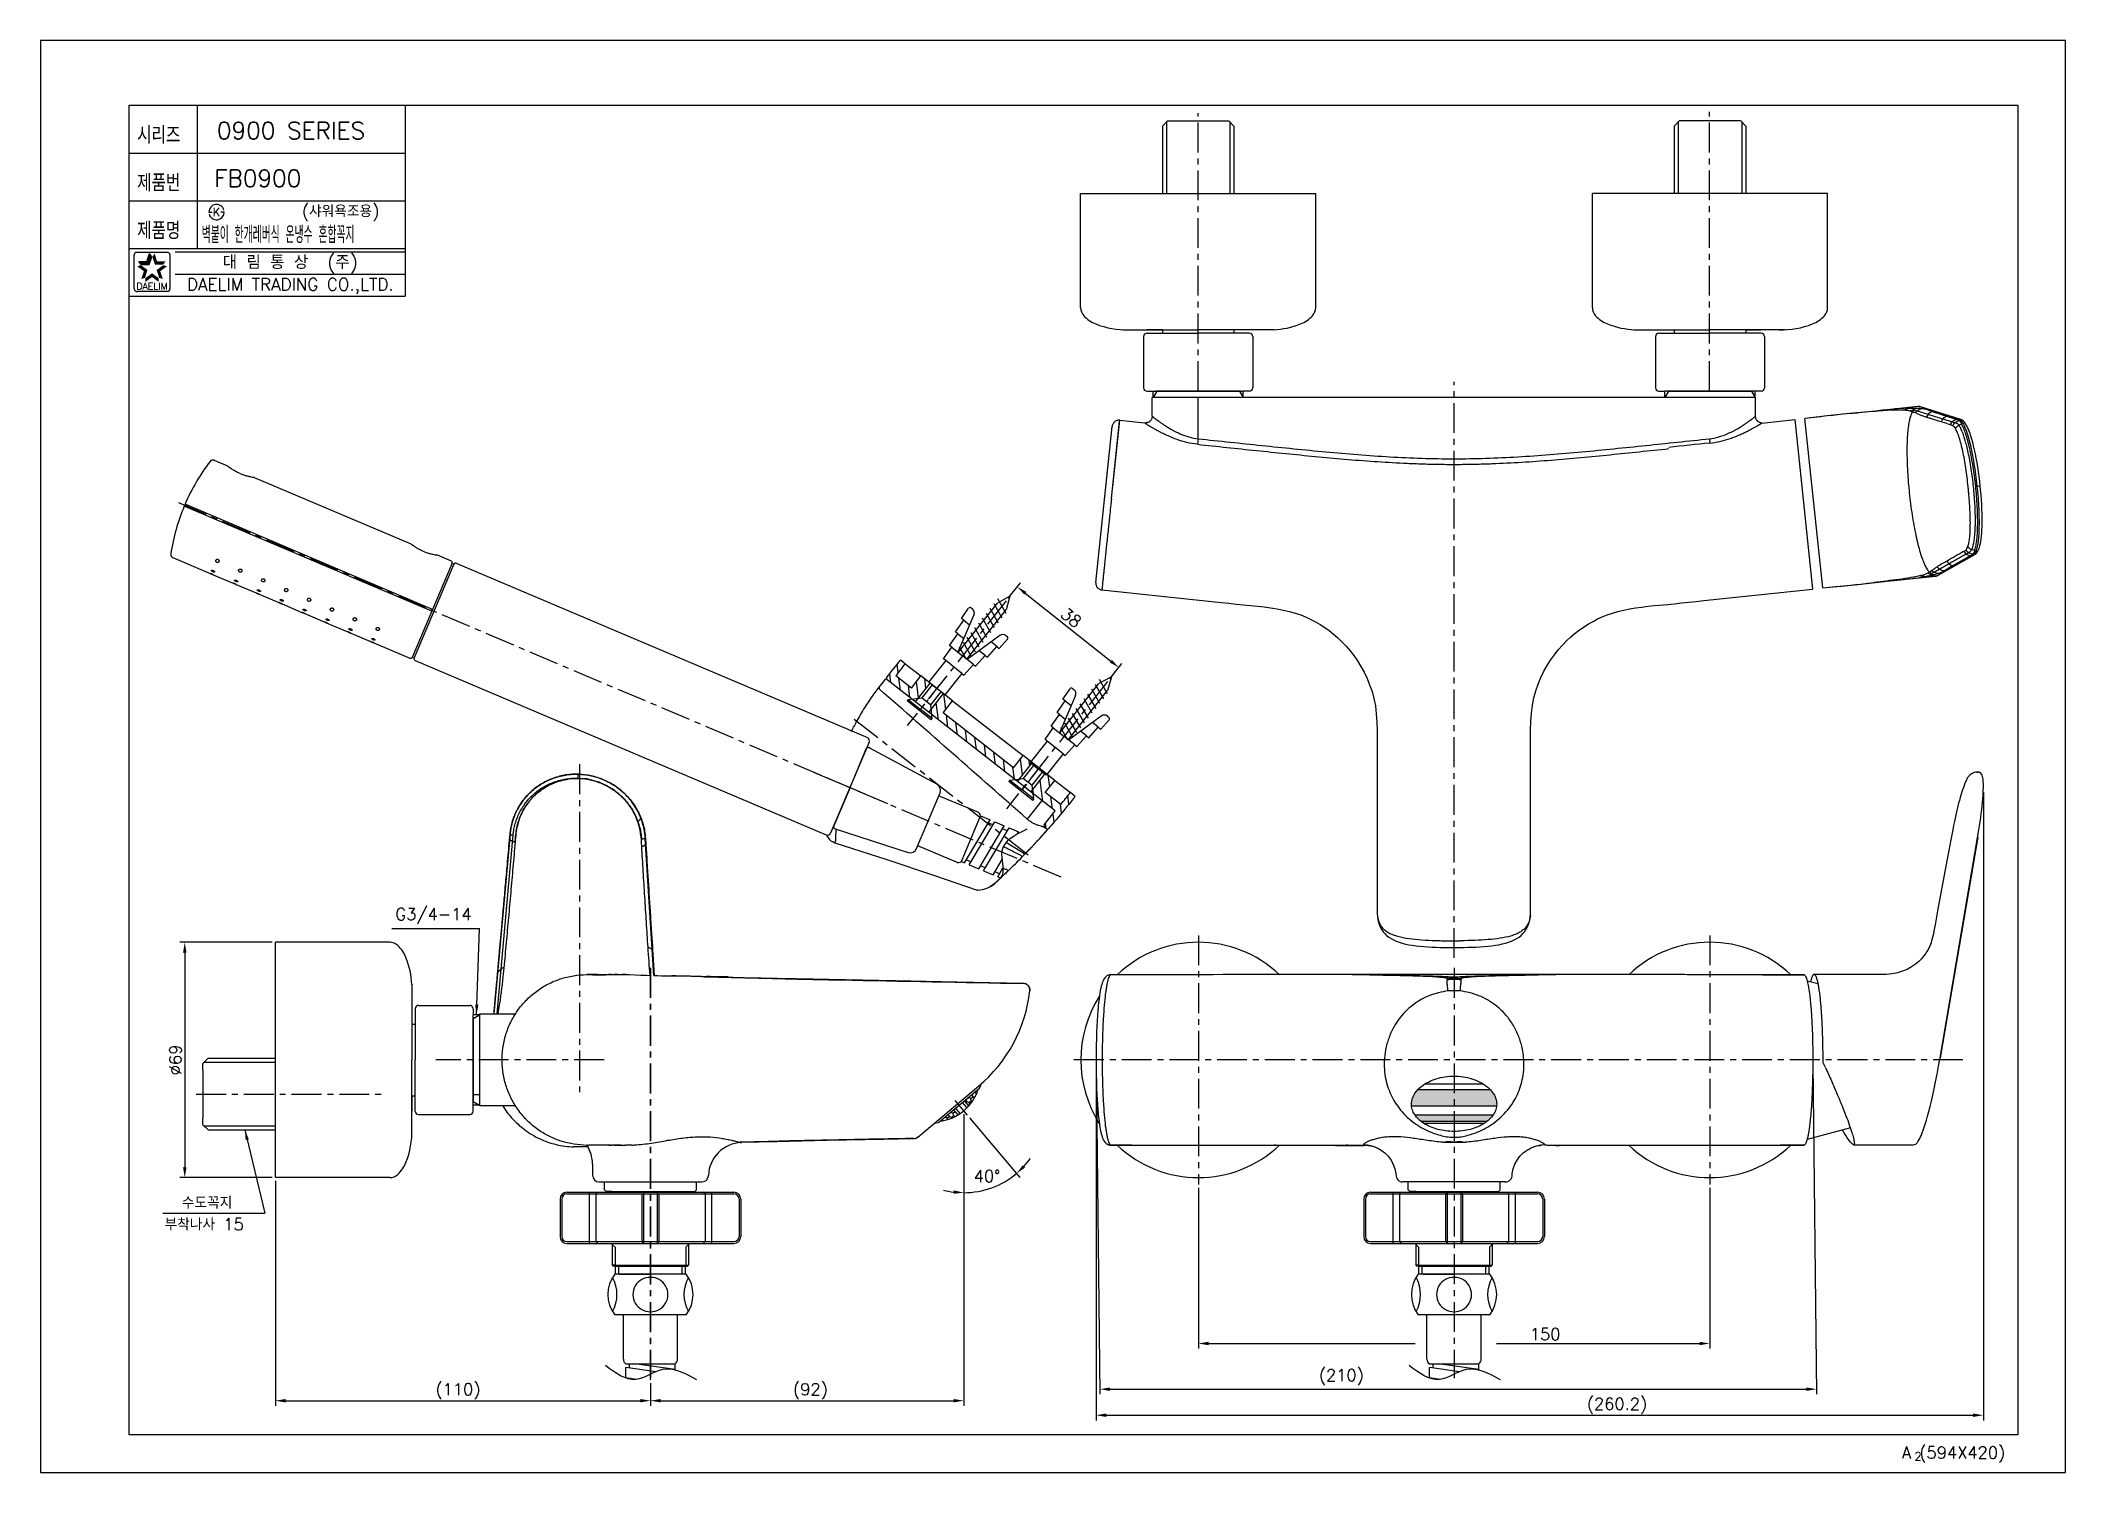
# Model space of a CAD drawing. Extents: x 33214 to 33808, y -33857 to -33437.
import ezdxf
from ezdxf.enums import TextEntityAlignment as Align

# ---------------------------------------------------------------- set-up
doc = ezdxf.new("R2010")
doc.units = 0
doc.header["$LTSCALE"] = 7
doc.header["$MEASUREMENT"] = 0
doc.linetypes.add('CENTER', pattern=[2, 1.25, -0.25, 0.25, -0.25])
doc.layers.get('0').update_dxf_attribs({"color": 2, "linetype": 'CONTINUOUS'})
for name, color, linetype in [('00_COMPONENTS', 7, 'CONTINUOUS'), ('08_ALL_FEATURES', 7, 'CONTINUOUS'), ('CEN', 1, 'CENTER'), ('CENTER', 1, 'CENTER'), ('CL', 1, 'CENTER'), ('D', 2, 'CONTINUOUS'), ('DIM', 2, 'CONTINUOUS'), ('DWG', 7, 'CONTINUOUS'), ('TRINITY_FB_BODY-SHAPE', 7, 'CONTINUOUS'), ('TRINITY_FB_LEVER-SHAPE', 7, 'CONTINUOUS'), ('TXT', 4, 'CONTINUOUS')]:
    doc.layers.add(name, color=color, linetype=linetype)
doc.styles.add('GHS', font='romans', dxfattribs={"bigfont": 'ghs'})
doc.styles.add('ROMANS', font='ROMANS.shx', dxfattribs={"height": 3.5})
doc.dimstyles.new('STANDARD$7', dxfattribs={"dimscale": 0, "dimtxt": 3.5, "dimasz": 3, "dimexe": 1.5, "dimexo": 1, "dimgap": 1, "dimtad": 3, "dimtoh": 1, "dimdec": 4, "dimdsep": 46, "dimtxsty": 'GHS', "dimcen": 1, "dimclrd": 256, "dimclre": 256, "dimclrt": 256, "dimadec": 4, "dimazin": 2, "dimtfac": 1, "dimtdec": 4, "dimtix": 1, "dimtmove": 2, "dimatfit": 0, "dimfxl": 0, "dimtolj": 1, "dimtzin": 0, "dimlwd": -1, "dimlwe": -1, "dimarcsym": 0})
pattern_1 = [(0, (20386.34766, -23486.2582), (0, 0.216506351), [0.125, -0.25]), (120, (20386.34766, -23486.2582), (-0.1875, -0.1082531755), [0.125, -0.25]), (60, (20386.47266, -23486.2582), (-0.1875, 0.1082531755), [0.125, -0.25])]

msp = doc.modelspace()

# ---------------------------------------------------------------- texts
at = {"color": 7, "style": 'GHS'}
for s, p in [('0900 SERIES', (33287.03, -33463.44)), ('FB0900', (33277.27, -33477.44))]:
    msp.add_text(s, height=5, dxfattribs=at).set_placement(p, align=Align.MIDDLE)
at = {"style": 'GHS'}
msp.add_text('(샤워욕조용)', height=3.5, dxfattribs=at).set_placement((33290.19, -33488.84))
at = {"style": 'GHS', "width": 0.5}
msp.add_text('벽붙이 한개레버식 온냉수 혼합꼭지', height=5, dxfattribs=at).set_placement((33260.82, -33496.46))
at = {"color": 7, "linetype": 'Continuous'}
for s, height, style, p in [('대 림 통 상  (주)', 4, 'GHS', (33286.79, -33502.33)), ('DAELIM TRADING CO.,LTD.', 3.6, 'ROMANS', (33286.79, -33509.1))]:
    msp.add_text(s, height=height, dxfattribs=dict(at, style=style)).set_placement(p, align=Align.MIDDLE)
at = {"color": 2, "linetype": 'Continuous', "style": 'ROMANS'}
msp.add_text('DAELIM', height=2, dxfattribs=at).set_placement((33246.25, -33510.09), align=Align.CENTER)
at = {"color": 7, "style": 'GHS'}
for s, height, p in [('A (594X420)', 3.5, (33759.54, -33852.94)), ('2', 2.5, (33763.19, -33853.54))]:
    msp.add_text(s, height=height, dxfattribs=at).set_placement(p)
at = {"insert": (33253.1, -33736.02), "char_height": 3.5, "attachment_point": 5, "rotation": 90, "style": 'GHS'}
msp.add_mtext('\\A1;%%C69', dxfattribs=at)
at = {"layer": 'D', "style": 'GHS', "width": 0.8}
for s, p in [('시리즈', (33241.87, -33467.29)), ('제품번', (33241.87, -33481.29)), ('제품명', (33241.87, -33495.29))]:
    msp.add_text(s, height=5, dxfattribs=at).set_placement(p)
at = {"layer": 'D', "style": 'GHS'}
msp.add_text('K', height=2.39, dxfattribs=at).set_placement((33265.16, -33487.34), align=Align.MIDDLE)
for s, p in [('수도꼭지', (33254.98, -33779.66)), ('부착나사 15', (33249.93, -33785.97))]:
    msp.add_text(s, height=3.5, dxfattribs=at).set_placement(p)
at = {"layer": 'D', "insert": (33515.86, -33606.31), "char_height": 3.5, "attachment_point": 5, "rotation": 321.54034, "style": 'GHS'}
msp.add_mtext('\\A1;38', dxfattribs=at)
at = {"layer": 'D', "char_height": 3.5, "style": 'GHS'}
for s, insert, attachment_point in [('G3/4-14', (33317.64, -33693.83), 4), ('\\A1;40%%d', (33491.17, -33770.08), 5), ('\\A1;150', (33654.89, -33816.44), 5), ('\\A1;(210)', (33595.1, -33829.06), 5), ('\\A1;(110)', (33335.99, -33833.22), 5), ('\\A1;(92)', (33439.36, -33833.22), 5), ('\\A1;(260.2)', (33675.96, -33837.48), 5)]:
    msp.add_mtext(s, dxfattribs=dict(at, insert=insert, attachment_point=attachment_point))

# ---------------------------------------------------------------- blocks, each defined once
blk = doc.blocks.new('S')
at = {"layer": 'DWG', "color": 2}
for p, q in [((5568.04, 3273.82), (5567.54, 3273.82)), ((5567.54, 3264.82), (5567.54, 3273.82)), ((5568.04, 3273.82), (5568.04, 3269.32)), ((5568.04, 3273.82), (5570.94, 3270.92)), ((5583.79, 3273.12), (5587.98, 3273.36)), ((5583.79, 3272.32), (5583.79, 3273.12)), ((5587.98, 3274.17), (5592.17, 3274.41)), ((5587.98, 3273.36), (5587.98, 3274.17)), ((5599.43, 3274.15), (5587.98, 3271.06)), ((5587.98, 3273.36), (5587.98, 3269.32)), ((5592.17, 3275.28), (5596.35, 3275.51)), ((5592.17, 3274.41), (5592.17, 3275.28)), ((5592.17, 3274.41), (5592.17, 3272.19)), ((5596.35, 3276.4), (5600.01, 3276.61)), ((5596.35, 3275.51), (5596.35, 3276.4)), ((5596.35, 3275.51), (5596.35, 3273.32)), ((5600.54, 3276.11), (5600.54, 3275.6)), ((5568.04, 3264.82), (5568.04, 3269.32)), ((5568.04, 3264.82), (5570.94, 3267.72)), ((5570.94, 3270.92), (5575.79, 3270.92)), ((5570.94, 3270.92), (5570.94, 3267.72)), ((5570.94, 3267.72), (5575.79, 3267.72)), ((5583.79, 3272.32), (5575.79, 3272.32)), ((5575.79, 3272.32), (5575.79, 3269.32)), ((5575.79, 3266.32), (5575.79, 3269.32)), ((5583.79, 3266.32), (5583.79, 3272.32)), ((5587.82, 3267.72), (5589.37, 3271.57)), ((5587.98, 3270.92), (5606.46, 3270.92)), ((5587.98, 3265.28), (5587.98, 3269.32)), ((5587.98, 3267.72), (5606.46, 3267.72)), ((5599.43, 3264.49), (5587.98, 3267.59)), ((5589.37, 3267.07), (5591.18, 3271.57)), ((5591.18, 3267.07), (5592.99, 3271.57)), ((5592.99, 3267.07), (5594.8, 3271.57)), ((5594.8, 3267.07), (5596.61, 3271.57)), ((5596.61, 3267.07), (5598.42, 3271.57)), ((5598.42, 3267.07), (5600.23, 3271.57)), ((5600.23, 3267.07), (5602.04, 3271.57)), ((5602.04, 3267.07), (5603.85, 3271.57)), ((5603.85, 3267.07), (5605.66, 3271.57)), ((5605.66, 3267.07), (5607.47, 3271.57)), ((5610.33, 3269.33), (5606.46, 3270.92)), ((5610.33, 3269.33), (5606.47, 3267.72)), ((5567.54, 3264.82), (5568.04, 3264.82)), ((5583.79, 3266.32), (5575.79, 3266.32)), ((5583.79, 3266.32), (5583.79, 3265.52)), ((5583.79, 3265.52), (5587.98, 3265.28)), ((5587.98, 3265.28), (5587.98, 3264.47)), ((5587.98, 3264.47), (5592.17, 3264.23)), ((5592.17, 3264.23), (5592.17, 3266.45)), ((5592.17, 3264.23), (5592.17, 3263.37)), ((5592.17, 3263.37), (5596.35, 3263.13)), ((5596.35, 3263.13), (5596.35, 3265.32)), ((5596.35, 3263.13), (5596.35, 3262.24)), ((5596.35, 3262.24), (5600.01, 3262.03)), ((5600.54, 3263.04), (5600.54, 3262.53))]:
    blk.add_line(p, q, dxfattribs=at)
for centre, radius, start, end in [((5599.04, 3275.6), 1.5, 285.12089, 0.00049), ((5600.04, 3276.11), 0.5, 0.00049, 93.22542), ((5599.04, 3263.04), 1.5, 0.00049, 74.88009), ((5600.04, 3262.53), 0.5, 266.77556, 0.00049)]:
    blk.add_arc(centre, radius, start, end, dxfattribs=at)

# ---------------------------------------------------------------- hatches: boundary and pattern name
at = {"layer": 'D'}
h = msp.add_hatch(dxfattribs=at)
h.set_pattern_fill('ANSI31', color=256, scale=20, angle=52.04055)
h.set_pattern_definition([(97.040549, (1145.3568, -37958.2324), (-2.48114914, -0.30642936), [])])
edge = h.paths.add_edge_path()
edge.add_line((33469.01, -33626.94), (33464.44, -33623.38))
edge.add_arc((32274.81, -32693.85), 1509.72, 321.99737, 322.16815)
edge.add_line((33467.2, -33619.83), (33465.79, -33618.72))
edge.add_arc((31183.75, -31842.8), 2891.64, 321.98052, 322.1093, ccw=False)
edge.add_arc((33462.18, -33624.15), 0.5, 141.97405, 232.04055)
edge.add_line((33461.87, -33624.55), (33470.15, -33631.01))
edge.add_line((33470.15, -33631.01), (33474.46, -33625.49))
edge.add_line((33474.46, -33625.49), (33471.78, -33623.4))
edge.add_line((33471.78, -33623.4), (33469.01, -33626.94))
h.paths.add_polyline_path([(33481.08, -33630.65), (33478.4, -33628.56), (33474.09, -33634.08), (33500.11, -33654.38), (33504.42, -33648.86), (33501.74, -33646.77), (33498.97, -33650.32), (33478.31, -33634.2)])
edge = h.paths.add_edge_path()
edge.add_spline(control_points=[(33509.22, -33668.13), (33509.78, -33667.5), (33512.04, -33664.9), (33514.63, -33661.75), (33516.64, -33659.21), (33517.04, -33658.71)], knot_values=[0, 0, 0, 0, 0.206315, 0.843077, 1, 1, 1, 1], degree=3, periodic=0)
edge.add_line((33517.04, -33658.71), (33515.62, -33657.6))
edge.add_arc((33412.63, -33577.47), 130.48, 320.14062, 322.11691, ccw=False)
edge.add_line((33512.79, -33661.1), (33508.27, -33657.58))
edge.add_line((33508.27, -33657.58), (33511.04, -33654.03))
edge.add_line((33511.04, -33654.03), (33508.36, -33651.94))
edge.add_line((33508.36, -33651.94), (33504.06, -33657.46))
edge.add_line((33504.06, -33657.46), (33511.15, -33662.99))
edge.add_line((33511.15, -33662.99), (33507.97, -33667.07))
edge.add_arc((33508.36, -33667.38), 0.5, 142.1542, 229.15869)
edge.add_line((33508.03, -33667.76), (33508.52, -33668.18))
edge.add_arc((33508.85, -33667.8), 0.5, 229.41865, 318.78175)
at = {"layer": 'D', "ltscale": 0.6}
h = msp.add_hatch(dxfattribs=at)
h.set_pattern_fill('HONEY', color=256, scale=6, angle=40)
h.set_pattern_definition([(40, (30042.0077, -37961.06925), (0.4442972, 1.22069652), [0.75, -1.5]), (160, (30042.0077, -37961.06925), (-1.2793028, -0.2255756), [0.75, -1.5]), (100, (30042.0077, -37961.06925), (-0.8350056, 0.99512092), [-1.5, 0.75])])
h.paths.add_polyline_path([(33485.84, -33749.51, 0.104208), (33488.58, -33744.65), (33484.58, -33748)])
h.paths.add_polyline_path([(33482.7, -33752.14), (33481.44, -33750.64), (33477.44, -33753.99, 0.104208)])
at = {"layer": 'D'}
h = msp.add_hatch(dxfattribs=at)
h.set_pattern_fill('HEX', color=256)
h.set_pattern_definition(pattern_1)
edge = h.paths.add_edge_path()
edge.add_line((33628.17, -33744.66), (33617.6, -33744.66))
edge.add_spline(control_points=[(33617.6, -33744.66), (33617.48, -33744.79), (33617.22, -33745.07), (33616.99, -33745.36), (33616.87, -33745.53)], knot_values=[0, 0, 0, 0, 0.203479, 0.442505, 0.442505, 0.442505, 0.442505], degree=3, periodic=0)
edge.add_spline(control_points=[(33616.87, -33745.53), (33616.49, -33746.04), (33615.89, -33747.13), (33615.67, -33748.36), (33615.67, -33748.95)], knot_values=[0, 0, 0, 0, 0.515282, 1, 1, 1, 1], degree=3, periodic=0)
edge.add_spline(control_points=[(33615.67, -33748.95), (33615.67, -33749.14), (33615.68, -33749.33), (33615.71, -33749.52)], knot_values=[0.964958, 0.964958, 0.964958, 0.964958, 1, 1, 1, 1], degree=3, periodic=0)
edge.add_line((33615.71, -33749.52), (33628.17, -33749.52))
edge.add_line((33628.17, -33749.52), (33628.17, -33744.66))
edge = h.paths.add_edge_path()
edge.add_spline(control_points=[(33640.67, -33748.95), (33640.67, -33748.36), (33640.46, -33747.13), (33639.85, -33746.04), (33639.48, -33745.53)], knot_values=[0, 0, 0, 0, 0.484718, 1, 1, 1, 1], degree=3, periodic=0)
edge.add_spline(control_points=[(33639.48, -33745.53), (33639.26, -33745.22), (33639.01, -33744.93), (33638.74, -33744.66)], knot_values=[0.557871, 0.557871, 0.557871, 0.557871, 1, 1, 1, 1], degree=3, periodic=0)
edge.add_line((33638.74, -33744.66), (33628.17, -33744.66))
edge.add_line((33628.17, -33744.66), (33628.17, -33749.52))
edge.add_line((33628.17, -33749.52), (33640.64, -33749.52))
edge.add_spline(control_points=[(33640.64, -33749.52), (33640.66, -33749.33), (33640.67, -33749.14), (33640.67, -33748.95)], knot_values=[0, 0, 0, 0, 0.035042, 0.035042, 0.035042, 0.035042], degree=3, periodic=0)
h = msp.add_hatch(dxfattribs=at)
h.set_pattern_fill('HEX', color=256)
h.set_pattern_definition(pattern_1)
edge = h.paths.add_edge_path()
edge.add_line((33628.17, -33752.16), (33616.71, -33752.16))
edge.add_spline(control_points=[(33616.71, -33752.16), (33617.02, -33752.62), (33617.58, -33753.26), (33618.22, -33753.82), (33618.46, -33754.01)], knot_values=[0.633999, 0.633999, 0.633999, 0.633999, 0.735328, 0.790628, 0.790628, 0.790628, 0.790628], degree=3, periodic=0)
edge.add_line((33618.46, -33754.01), (33628.17, -33754.01))
edge.add_line((33628.17, -33754.01), (33628.17, -33752.16))
edge = h.paths.add_edge_path()
edge.add_spline(control_points=[(33637.89, -33754.01), (33638.12, -33753.82), (33638.77, -33753.26), (33639.33, -33752.62), (33639.64, -33752.16)], knot_values=[0.209372, 0.209372, 0.209372, 0.209372, 0.264672, 0.366001, 0.366001, 0.366001, 0.366001], degree=3, periodic=0)
edge.add_line((33639.64, -33752.16), (33628.17, -33752.16))
edge.add_line((33628.17, -33752.16), (33628.17, -33754.01))
edge.add_line((33628.17, -33754.01), (33637.89, -33754.01))

# ---------------------------------------------------------------- linework, layer by layer
at = {"color": 7}
for p, q in [((33259.53, -33456.02), (33259.53, -33498.02)), ((33320.53, -33456.02), (33320.53, -33512.02)), ((33239.53, -33470.02), (33320.53, -33470.02)), ((33239.53, -33484.02), (33320.53, -33484.02)), ((33239.53, -33498.02), (33320.53, -33498.02)), ((33239.53, -33512.02), (33320.53, -33512.02))]:
    msp.add_line(p, q, dxfattribs=at)
at = {"color": 2, "linetype": 'Continuous'}
for p, q in [((33241, -33509.89), (33241, -33499.89)), ((33241.75, -33499.14), (33250.75, -33499.14)), ((33251.5, -33499.89), (33251.5, -33509.89)), ((33253.03, -33499.02), (33320.53, -33499.02)), ((33253.03, -33505.52), (33320.53, -33505.52)), ((33250.75, -33510.64), (33242, -33510.64))]:
    msp.add_line(p, q, dxfattribs=at)
at = {"color": 2}
for p, q in [((33244.76, -33501.84), (33245.51, -33499.53)), ((33245.43, -33502.76), (33246.18, -33500.45)), ((33246.18, -33500.45), (33245.51, -33499.53)), ((33243.01, -33502.76), (33242.34, -33501.84)), ((33242.34, -33501.84), (33244.76, -33501.84)), ((33243.01, -33502.76), (33245.43, -33502.76))]:
    msp.add_line(p, q, dxfattribs=at)
at = {"color": 7, "linetype": 'Continuous'}
for p, q in [((33539.88, -33541.73), (33539.88, -33539.86)), ((33566.32, -33541.73), (33566.32, -33539.86)), ((33690.03, -33541.73), (33690.03, -33539.86)), ((33716.47, -33541.73), (33716.47, -33539.86)), ((33264.45, -33560.14), (33268.34, -33561.79)), ((33276.25, -33565.15), (33321.97, -33584.55)), ((33328.31, -33604.41), (33255.69, -33573.58)), ((33328.55, -33603.86), (33255.92, -33573.03)), ((33256.61, -33573.97), (33256.84, -33573.42)), ((33252.33, -33588.67), (33263.32, -33593.34)), ((33334.29, -33590.33), (33322.57, -33617.94)), ((33323.12, -33618.18), (33334.84, -33590.56)), ((33329.88, -33587.91), (33334.03, -33589.67)), ((33334.29, -33590.33), (33334.84, -33590.56)), ((33335.5, -33590.3), (33456.09, -33641.48)), ((33264.22, -33593.72), (33270.04, -33596.19)), ((33270.94, -33596.57), (33276.76, -33599.04)), ((33277.66, -33599.42), (33283.48, -33601.89)), ((33284.38, -33602.28), (33290.2, -33604.75)), ((33291.1, -33605.13), (33296.92, -33607.6)), ((33297.82, -33607.98), (33303.64, -33610.45)), ((33304.54, -33610.83), (33310.36, -33613.3)), ((33311.26, -33613.69), (33321.91, -33618.21)), ((33322.57, -33617.94), (33323.12, -33618.18)), ((33323.39, -33618.83), (33443.97, -33670.02)), ((33456.62, -33642.79), (33445.28, -33669.49)), ((33734.86, -33713.7), (33731.78, -33712.88)), ((33342.35, -33722.8), (33340.44, -33722.8)), ((33342.35, -33749.52), (33342.35, -33722.52)), ((33342.35, -33749.24), (33340.44, -33749.24)), ((33744.43, -33755.96), (33731.72, -33759.36))]:
    msp.add_line(p, q, dxfattribs=at)
for p, q in [((33540.95, -33539.86), (33539.88, -33541.7)), ((33565.25, -33539.86), (33566.32, -33541.7)), ((33691.09, -33539.86), (33690.03, -33541.7)), ((33715.4, -33539.86), (33716.47, -33541.7)), ((33281.44, -33701.52), (33254.35, -33701.52)), ((33255.85, -33704.52), (33255.85, -33767.52)), ((33340.44, -33723.86), (33342.29, -33722.8)), ((33340.44, -33748.17), (33342.29, -33749.24)), ((33281.44, -33770.52), (33254.35, -33770.52))]:
    msp.add_line(p, q)
at = {"linetype": 'Continuous'}
msp.add_lwpolyline([(33213.53, -33857.02), (33807.53, -33857.02), (33807.53, -33437.02), (33213.53, -33437.02)], close=True, dxfattribs=at)
at = {"color": 2, "linetype": 'Continuous'}
for centre, radius, start, end in [((33241.75, -33499.89), 0.75, 90, 180), ((33250.75, -33499.89), 0.75, 0, 90), ((33241.88, -33509.76), 0.884, 188.1301, 278.1301), ((33250.75, -33509.89), 0.75, 270, 0)]:
    msp.add_arc(centre, radius, start, end, dxfattribs=at)
at = {"color": 7, "linetype": 'Continuous'}
for centre, radius, start, end in [((33311.03, -33596.75), 60, 142.77309, 156.70293), ((33264.05, -33561.06), 1, 67, 142.77309), ((33311.03, -33596.75), 60, 157.29707, 171.22691), ((33252.72, -33587.75), 1, 171.22691, 247), ((33333.83, -33590.13), 0.5, 337, 67), ((33335.3, -33590.76), 0.5, 67, 157), ((33322.11, -33617.75), 0.5, 247, 337), ((33323.58, -33618.37), 0.5, 157, 247), ((33455.7, -33642.4), 1, 337, 67), ((33444.36, -33669.1), 1, 247, 337)]:
    msp.add_arc(centre, radius, start, end, dxfattribs=at)
for points in [[(33268.45, -33561.88), (33268.34, -33561.79)], [(33272.06, -33564.03), (33271.06, -33563.56), (33270.15, -33563.05), (33269.38, -33562.56), (33268.8, -33562.15), (33268.45, -33561.88), (33268.34, -33561.79)], [(33272.06, -33564.03), (33273.08, -33564.42), (33274.08, -33564.72), (33274.98, -33564.93), (33275.67, -33565.06), (33276.11, -33565.13), (33276.25, -33565.15)], [(33276.11, -33565.13), (33276.25, -33565.15)], [(33325.69, -33586.79), (33324.69, -33586.33), (33323.78, -33585.82), (33323.01, -33585.32), (33322.43, -33584.91), (33322.09, -33584.65), (33321.97, -33584.55)], [(33322.09, -33584.65), (33321.97, -33584.55)], [(33265.23, -33590.08), (33265.06, -33589.97), (33264.95, -33589.81), (33264.92, -33589.62), (33264.95, -33589.47)], [(33264.95, -33589.47), (33264.97, -33589.44), (33265.08, -33589.3), (33265.24, -33589.21), (33265.42, -33589.18), (33265.6, -33589.22)], [(33265.87, -33589.87), (33265.84, -33589.92), (33265.73, -33590.04), (33265.58, -33590.11), (33265.41, -33590.13), (33265.23, -33590.08)], [(33265.6, -33589.22), (33265.74, -33589.31), (33265.84, -33589.44), (33265.9, -33589.6), (33265.9, -33589.77), (33265.87, -33589.87)], [(33325.69, -33586.79), (33326.72, -33587.19), (33327.72, -33587.49), (33328.61, -33587.7), (33329.3, -33587.83), (33329.74, -33587.89), (33329.88, -33587.91)], [(33329.74, -33587.89), (33329.88, -33587.91)], [(33263.78, -33593.52), (33263.57, -33593.44), (33263.41, -33593.37), (33263.32, -33593.34), (33263.41, -33593.37), (33263.58, -33593.44)], [(33263.41, -33593.37), (33263.32, -33593.34)], [(33263.41, -33593.37), (33263.32, -33593.34)], [(33263.41, -33593.37), (33263.32, -33593.34), (33263.41, -33593.37), (33263.58, -33593.44), (33263.78, -33593.52)], [(33263.88, -33592.73), (33263.74, -33592.62), (33263.67, -33592.51), (33263.68, -33592.47)], [(33263.68, -33592.47), (33263.71, -33592.44), (33263.83, -33592.41), (33264.01, -33592.43), (33264.21, -33592.49)], [(33263.78, -33593.52), (33263.98, -33593.61), (33264.13, -33593.68)], [(33263.97, -33593.61), (33263.78, -33593.52)], [(33264.07, -33592.83), (33263.88, -33592.73)], [(33264.13, -33593.68), (33264.22, -33593.72), (33264.13, -33593.68), (33263.97, -33593.61)], [(33264.59, -33592.86), (33264.57, -33592.9), (33264.45, -33592.92), (33264.27, -33592.9), (33264.07, -33592.83)], [(33264.13, -33593.68), (33264.22, -33593.72)], [(33264.13, -33593.68), (33264.22, -33593.72)], [(33264.21, -33592.49), (33264.4, -33592.59)], [(33264.4, -33592.59), (33264.54, -33592.71), (33264.6, -33592.82), (33264.59, -33592.86)], [(33270.13, -33596.23), (33270.04, -33596.19)], [(33270.13, -33596.23), (33270.04, -33596.19)], [(33270.5, -33596.37), (33270.29, -33596.29), (33270.13, -33596.23), (33270.04, -33596.19), (33270.13, -33596.23), (33270.29, -33596.29)], [(33270.13, -33596.23), (33270.04, -33596.19), (33270.13, -33596.23), (33270.3, -33596.29), (33270.5, -33596.37)], [(33270.6, -33595.58), (33270.46, -33595.47), (33270.39, -33595.37), (33270.4, -33595.33)], [(33270.4, -33595.33), (33270.43, -33595.29), (33270.55, -33595.26), (33270.73, -33595.28), (33270.93, -33595.34)], [(33270.5, -33596.37), (33270.7, -33596.46), (33270.85, -33596.53)], [(33270.69, -33596.46), (33270.5, -33596.37)], [(33270.79, -33595.68), (33270.6, -33595.58)], [(33270.85, -33596.53), (33270.94, -33596.57), (33270.85, -33596.53), (33270.69, -33596.46)], [(33271.31, -33595.71), (33271.29, -33595.75), (33271.17, -33595.77), (33270.99, -33595.75), (33270.79, -33595.68)], [(33270.85, -33596.53), (33270.94, -33596.57)], [(33270.85, -33596.53), (33270.94, -33596.57)], [(33270.93, -33595.34), (33271.12, -33595.45)], [(33271.12, -33595.45), (33271.26, -33595.56), (33271.32, -33595.67), (33271.31, -33595.71)], [(33271.95, -33592.94), (33271.78, -33592.82), (33271.67, -33592.66), (33271.64, -33592.47), (33271.67, -33592.33)], [(33271.67, -33592.33), (33271.69, -33592.29), (33271.8, -33592.15), (33271.96, -33592.06), (33272.14, -33592.03), (33272.32, -33592.07)], [(33272.59, -33592.72), (33272.56, -33592.78), (33272.45, -33592.9), (33272.3, -33592.96), (33272.13, -33592.98), (33271.95, -33592.94)], [(33272.32, -33592.07), (33272.46, -33592.16), (33272.56, -33592.29), (33272.62, -33592.45), (33272.62, -33592.62), (33272.59, -33592.72)], [(33278.67, -33595.79), (33278.5, -33595.68), (33278.39, -33595.51), (33278.36, -33595.32), (33278.39, -33595.18)], [(33278.39, -33595.18), (33278.41, -33595.14), (33278.52, -33595), (33278.68, -33594.91), (33278.86, -33594.89), (33279.04, -33594.92)], [(33279.31, -33595.57), (33279.28, -33595.63), (33279.17, -33595.75), (33279.02, -33595.82), (33278.85, -33595.83), (33278.67, -33595.79)], [(33279.04, -33594.92), (33279.18, -33595.01), (33279.28, -33595.15), (33279.34, -33595.31), (33279.34, -33595.47), (33279.31, -33595.57)], [(33277.21, -33599.23), (33277.01, -33599.14), (33276.85, -33599.08), (33276.76, -33599.04), (33276.85, -33599.08), (33277.01, -33599.14)], [(33276.85, -33599.08), (33276.76, -33599.04)], [(33276.85, -33599.08), (33276.76, -33599.04)], [(33276.85, -33599.08), (33276.76, -33599.04), (33276.85, -33599.08), (33277.02, -33599.14), (33277.21, -33599.23)], [(33277.32, -33598.43), (33277.18, -33598.32), (33277.11, -33598.22), (33277.12, -33598.18)], [(33277.12, -33598.18), (33277.15, -33598.14), (33277.27, -33598.11), (33277.45, -33598.13), (33277.65, -33598.2)], [(33277.21, -33599.23), (33277.42, -33599.31), (33277.57, -33599.38)], [(33277.41, -33599.31), (33277.21, -33599.23)], [(33277.51, -33598.53), (33277.32, -33598.43)], [(33277.57, -33599.38), (33277.66, -33599.42), (33277.57, -33599.38), (33277.41, -33599.31)], [(33278.03, -33598.57), (33278.01, -33598.6), (33277.89, -33598.63), (33277.71, -33598.6), (33277.51, -33598.53)], [(33277.57, -33599.38), (33277.66, -33599.42)], [(33277.57, -33599.38), (33277.66, -33599.42)], [(33277.65, -33598.2), (33277.84, -33598.3)], [(33277.84, -33598.3), (33277.98, -33598.41), (33278.04, -33598.52), (33278.03, -33598.57)], [(33283.93, -33602.08), (33283.73, -33601.99), (33283.57, -33601.93), (33283.48, -33601.89), (33283.57, -33601.93), (33283.73, -33601.99)], [(33283.57, -33601.93), (33283.48, -33601.89)], [(33283.57, -33601.93), (33283.48, -33601.89)], [(33283.57, -33601.93), (33283.48, -33601.89), (33283.57, -33601.93), (33283.74, -33602), (33283.93, -33602.08)], [(33284.04, -33601.29), (33283.9, -33601.18), (33283.83, -33601.07), (33283.84, -33601.03)], [(33283.84, -33601.03), (33283.87, -33601), (33283.99, -33600.96), (33284.17, -33600.98), (33284.37, -33601.05)], [(33283.93, -33602.08), (33284.13, -33602.16), (33284.29, -33602.24)], [(33284.13, -33602.16), (33283.93, -33602.08)], [(33284.23, -33601.38), (33284.04, -33601.29)], [(33284.29, -33602.24), (33284.38, -33602.28), (33284.29, -33602.24), (33284.13, -33602.16)], [(33284.75, -33601.42), (33284.73, -33601.45), (33284.61, -33601.48), (33284.43, -33601.45), (33284.23, -33601.38)], [(33284.29, -33602.24), (33284.38, -33602.28)], [(33284.29, -33602.24), (33284.38, -33602.28)], [(33284.37, -33601.05), (33284.56, -33601.15)], [(33284.56, -33601.15), (33284.7, -33601.27), (33284.76, -33601.38), (33284.75, -33601.42)], [(33285.39, -33598.64), (33285.22, -33598.53), (33285.11, -33598.37), (33285.08, -33598.17), (33285.11, -33598.03)], [(33285.11, -33598.03), (33285.13, -33598), (33285.24, -33597.85), (33285.4, -33597.77), (33285.58, -33597.74), (33285.76, -33597.78)], [(33286.03, -33598.42), (33286, -33598.48), (33285.89, -33598.6), (33285.74, -33598.67), (33285.57, -33598.68), (33285.39, -33598.64)], [(33285.76, -33597.78), (33285.9, -33597.87), (33286, -33598), (33286.06, -33598.16), (33286.06, -33598.33), (33286.03, -33598.42)], [(33292.11, -33601.49), (33291.94, -33601.38), (33291.83, -33601.22), (33291.79, -33601.03), (33291.83, -33600.88)], [(33291.83, -33600.88), (33291.85, -33600.85), (33291.96, -33600.71), (33292.12, -33600.62), (33292.3, -33600.59), (33292.48, -33600.63)], [(33292.75, -33601.28), (33292.72, -33601.33), (33292.61, -33601.45), (33292.46, -33601.52), (33292.29, -33601.54), (33292.11, -33601.49)], [(33292.48, -33600.63), (33292.62, -33600.72), (33292.72, -33600.85), (33292.78, -33601.01), (33292.78, -33601.18), (33292.75, -33601.28)], [(33290.65, -33604.93), (33290.45, -33604.85), (33290.29, -33604.78), (33290.2, -33604.75), (33290.29, -33604.78), (33290.45, -33604.85)], [(33290.29, -33604.78), (33290.2, -33604.75)], [(33290.29, -33604.78), (33290.2, -33604.75)], [(33290.29, -33604.78), (33290.2, -33604.75), (33290.29, -33604.78), (33290.45, -33604.85), (33290.65, -33604.93)], [(33290.76, -33604.14), (33290.61, -33604.03), (33290.55, -33603.92), (33290.56, -33603.88)], [(33290.56, -33603.88), (33290.59, -33603.85), (33290.71, -33603.82), (33290.89, -33603.84), (33291.09, -33603.9)], [(33290.65, -33604.93), (33290.85, -33605.02), (33291.01, -33605.09)], [(33290.85, -33605.02), (33290.65, -33604.93)], [(33290.95, -33604.24), (33290.76, -33604.14)], [(33291.01, -33605.09), (33291.1, -33605.13), (33291.01, -33605.09), (33290.85, -33605.02)], [(33291.47, -33604.27), (33291.45, -33604.31), (33291.33, -33604.33), (33291.15, -33604.31), (33290.95, -33604.24)], [(33291.01, -33605.09), (33291.1, -33605.13)], [(33291.01, -33605.09), (33291.1, -33605.13)], [(33291.09, -33603.9), (33291.28, -33604)], [(33291.28, -33604), (33291.42, -33604.12), (33291.48, -33604.23), (33291.47, -33604.27)], [(33297.37, -33607.78), (33297.17, -33607.7), (33297.01, -33607.63), (33296.92, -33607.6), (33297.01, -33607.63), (33297.17, -33607.7)], [(33297.01, -33607.63), (33296.92, -33607.6)], [(33297.01, -33607.63), (33296.92, -33607.6)], [(33297.01, -33607.63), (33296.92, -33607.6), (33297.01, -33607.63), (33297.17, -33607.7), (33297.37, -33607.78)], [(33297.48, -33606.99), (33297.33, -33606.88), (33297.27, -33606.78), (33297.28, -33606.74)], [(33297.28, -33606.74), (33297.3, -33606.7), (33297.43, -33606.67), (33297.61, -33606.69), (33297.81, -33606.75)], [(33297.37, -33607.78), (33297.57, -33607.87), (33297.73, -33607.94)], [(33297.57, -33607.87), (33297.37, -33607.78)], [(33297.67, -33607.09), (33297.48, -33606.99)], [(33297.73, -33607.94), (33297.82, -33607.98), (33297.73, -33607.94), (33297.57, -33607.87)], [(33298.19, -33607.12), (33298.17, -33607.16), (33298.05, -33607.18), (33297.87, -33607.16), (33297.67, -33607.09)], [(33297.73, -33607.94), (33297.82, -33607.98)], [(33297.73, -33607.94), (33297.82, -33607.98)], [(33297.81, -33606.75), (33298, -33606.86)], [(33298, -33606.86), (33298.14, -33606.97), (33298.2, -33607.08), (33298.19, -33607.12)], [(33298.83, -33604.35), (33298.66, -33604.23), (33298.55, -33604.07), (33298.51, -33603.88), (33298.55, -33603.74)], [(33298.55, -33603.74), (33298.56, -33603.7), (33298.68, -33603.56), (33298.84, -33603.47), (33299.02, -33603.44), (33299.2, -33603.48)], [(33299.47, -33604.13), (33299.44, -33604.18), (33299.33, -33604.3), (33299.18, -33604.37), (33299.01, -33604.39), (33298.83, -33604.35)], [(33299.2, -33603.48), (33299.34, -33603.57), (33299.44, -33603.7), (33299.5, -33603.86), (33299.5, -33604.03), (33299.47, -33604.13)], [(33305.55, -33607.2), (33305.38, -33607.09), (33305.27, -33606.92), (33305.23, -33606.73), (33305.27, -33606.59)], [(33305.27, -33606.59), (33305.28, -33606.55), (33305.4, -33606.41), (33305.56, -33606.32), (33305.74, -33606.29), (33305.92, -33606.33)], [(33306.19, -33606.98), (33306.16, -33607.04), (33306.05, -33607.16), (33305.9, -33607.23), (33305.73, -33607.24), (33305.55, -33607.2)], [(33305.92, -33606.33), (33306.06, -33606.42), (33306.16, -33606.56), (33306.22, -33606.72), (33306.22, -33606.88), (33306.19, -33606.98)], [(33304.09, -33610.64), (33303.89, -33610.55), (33303.73, -33610.49), (33303.64, -33610.45), (33303.73, -33610.49), (33303.89, -33610.55)], [(33303.73, -33610.49), (33303.64, -33610.45)], [(33303.73, -33610.49), (33303.64, -33610.45)], [(33303.73, -33610.49), (33303.64, -33610.45), (33303.73, -33610.49), (33303.89, -33610.55), (33304.09, -33610.64)], [(33304.2, -33609.84), (33304.05, -33609.73), (33303.99, -33609.63), (33304, -33609.59)], [(33304, -33609.59), (33304.02, -33609.55), (33304.15, -33609.52), (33304.33, -33609.54), (33304.53, -33609.61)], [(33304.09, -33610.64), (33304.29, -33610.72), (33304.45, -33610.79)], [(33304.29, -33610.72), (33304.09, -33610.64)], [(33304.39, -33609.94), (33304.2, -33609.84)], [(33304.45, -33610.79), (33304.54, -33610.83), (33304.45, -33610.79), (33304.29, -33610.72)], [(33304.91, -33609.98), (33304.89, -33610.01), (33304.77, -33610.04), (33304.59, -33610.01), (33304.39, -33609.94)], [(33304.45, -33610.79), (33304.54, -33610.83)], [(33304.45, -33610.79), (33304.54, -33610.83)], [(33304.53, -33609.61), (33304.72, -33609.71)], [(33304.72, -33609.71), (33304.86, -33609.82), (33304.92, -33609.93), (33304.91, -33609.98)], [(33310.81, -33613.49), (33310.61, -33613.4), (33310.45, -33613.34), (33310.36, -33613.3), (33310.45, -33613.34), (33310.61, -33613.4)], [(33310.45, -33613.34), (33310.36, -33613.3)], [(33310.45, -33613.34), (33310.36, -33613.3)], [(33310.45, -33613.34), (33310.36, -33613.3), (33310.45, -33613.34), (33310.61, -33613.4), (33310.81, -33613.49)], [(33310.92, -33612.69), (33310.77, -33612.58), (33310.71, -33612.48), (33310.72, -33612.44)], [(33310.72, -33612.44), (33310.74, -33612.41), (33310.87, -33612.37), (33311.05, -33612.39), (33311.25, -33612.46)], [(33310.81, -33613.49), (33311.01, -33613.57), (33311.17, -33613.64)], [(33311.01, -33613.57), (33310.81, -33613.49)], [(33311.11, -33612.79), (33310.92, -33612.69)], [(33311.17, -33613.64), (33311.26, -33613.69), (33311.17, -33613.64), (33311.01, -33613.57)], [(33311.63, -33612.83), (33311.61, -33612.86), (33311.49, -33612.89), (33311.31, -33612.86), (33311.11, -33612.79)], [(33311.17, -33613.64), (33311.26, -33613.69)], [(33311.17, -33613.64), (33311.26, -33613.69)], [(33311.25, -33612.46), (33311.44, -33612.56)], [(33311.44, -33612.56), (33311.58, -33612.68), (33311.64, -33612.79), (33311.63, -33612.83)], [(33312.27, -33610.05), (33312.1, -33609.94), (33311.99, -33609.77), (33311.95, -33609.58), (33311.99, -33609.44)], [(33311.99, -33609.44), (33312, -33609.41), (33312.12, -33609.26), (33312.28, -33609.17), (33312.46, -33609.15), (33312.64, -33609.19)], [(33312.91, -33609.83), (33312.88, -33609.89), (33312.77, -33610.01), (33312.62, -33610.08), (33312.45, -33610.09), (33312.27, -33610.05)], [(33312.64, -33609.19), (33312.78, -33609.27), (33312.88, -33609.41), (33312.94, -33609.57), (33312.94, -33609.74), (33312.91, -33609.83)]]:
    msp.add_spline(points, degree=3, dxfattribs=at)
at = {"color": 2}
for points in [[(33244.76, -33501.84), (33245.43, -33502.76), (33245.51, -33499.53), (33246.18, -33500.45)], [(33246.99, -33499.53), (33246.33, -33500.45), (33247.74, -33501.84), (33247.08, -33502.76)], [(33243.85, -33504.67), (33244.92, -33504.32), (33241.88, -33503.25), (33242.96, -33502.9)], [(33242.34, -33501.84), (33243.01, -33502.76), (33244.76, -33501.84), (33245.43, -33502.76)], [(33243.1, -33506.98), (33244.17, -33506.63), (33243.85, -33504.67), (33244.92, -33504.32)], [(33246.25, -33506.42), (33246.25, -33505.29), (33244.29, -33507.85), (33244.29, -33506.71)], [(33248.22, -33507.85), (33248.22, -33506.71), (33246.25, -33506.42), (33246.25, -33505.29)], [(33247.74, -33501.84), (33247.08, -33502.76), (33250.17, -33501.84), (33249.5, -33502.76)], [(33250.62, -33503.25), (33249.55, -33502.9), (33248.66, -33504.67), (33247.59, -33504.32)], [(33248.66, -33504.67), (33247.59, -33504.32), (33249.41, -33506.98), (33248.33, -33506.63)]]:
    msp.add_solid(points, dxfattribs=at)
for points in [[(33255.35, -33704.52), (33256.35, -33704.52), (33255.85, -33701.52)], [(33255.35, -33767.52), (33256.35, -33767.52), (33255.85, -33770.52)]]:
    msp.add_solid(points)
at = {"layer": '00_COMPONENTS', "color": 7, "linetype": 'Continuous'}
for p, q in [((33565.6, -33539.86), (33540.6, -33539.86)), ((33690.75, -33539.86), (33715.75, -33539.86)), ((33364.58, -33653.17), (33364.62, -33653.16)), ((33371.4, -33652.2), (33371.36, -33652.22)), ((33781.88, -33651.6), (33781.5, -33651.59)), ((33781.56, -33651.6), (33781.94, -33651.61)), ((33351.28, -33669.79), (33346.54, -33722.52)), ((33347.44, -33722.52), (33352.16, -33670.07)), ((33351.17, -33671.56), (33351.33, -33669.77)), ((33351.28, -33669.79), (33351.34, -33669.77)), ((33390.93, -33671.05), (33390.98, -33671.04)), ((33393.48, -33711.25), (33390.93, -33671.05)), ((33390.98, -33671.04), (33391.1, -33672.83)), ((33391.1, -33672.82), (33391.71, -33682.46)), ((33781.77, -33670.66), (33770.74, -33735.41)), ((33770.75, -33735.41), (33781.94, -33669.7)), ((33772.44, -33679.16), (33770.02, -33692.31)), ((33391.71, -33682.46), (33393.54, -33711.25)), ((33770.02, -33692.31), (33769.28, -33696.39)), ((33373.78, -33711.01), (33375.57, -33711.07)), ((33376.94, -33711.01), (33373.78, -33711.01)), ((33375.78, -33711.09), (33376.18, -33711.08)), ((33376.18, -33711.08), (33377.68, -33711.04)), ((33377.68, -33711.04), (33377.71, -33711.04)), ((33377.71, -33711.04), (33377.9, -33711.04)), ((33380.18, -33711), (33380.25, -33711)), ((33382.28, -33710.98), (33381.78, -33710.98)), ((33382.82, -33710.97), (33382.84, -33710.97)), ((33382.84, -33710.97), (33383.37, -33710.97)), ((33384.06, -33710.96), (33384.8, -33710.97)), ((33384.06, -33710.96), (33384.06, -33710.96)), ((33384.8, -33710.97), (33385.51, -33710.99)), ((33385.51, -33710.99), (33386.19, -33711.01)), ((33386.18, -33711.01), (33389.65, -33711.14)), ((33389.63, -33711.14), (33390.45, -33711.17)), ((33393.48, -33711.24), (33394.48, -33711.26)), ((33394.48, -33711.26), (33398.71, -33711.34)), ((33396.48, -33711.3), (33398.71, -33711.34)), ((33398.71, -33711.34), (33410.04, -33711.58)), ((33400.62, -33711.37), (33400.89, -33711.38)), ((33408.82, -33711.55), (33415.25, -33711.68)), ((33410.04, -33711.58), (33408.86, -33711.55)), ((33412.29, -33711.62), (33410.04, -33711.58)), ((33412.28, -33711.7), (33415.37, -33711.77)), ((33413.52, -33711.65), (33412.29, -33711.62)), ((33413.53, -33711.65), (33420.06, -33711.8)), ((33415.25, -33711.68), (33415.25, -33711.68)), ((33420.06, -33711.8), (33429.61, -33712.04)), ((33464.32, -33712.77), (33482.29, -33713.13)), ((33482.29, -33713.13), (33501.79, -33713.5)), ((33527.52, -33711.02), (33527.17, -33711.05)), ((33527.51, -33711.08), (33527.34, -33711.08)), ((33560.8, -33710.99), (33527.51, -33711.03)), ((33527.52, -33711.08), (33527.51, -33711.08)), ((33578.19, -33710.98), (33560.8, -33710.99)), ((33575.8, -33711), (33575.43, -33711)), ((33600.85, -33710.97), (33578.19, -33710.98)), ((33655.38, -33710.97), (33600.85, -33710.97)), ((33655.51, -33710.97), (33655.46, -33710.97)), ((33659.85, -33710.96), (33655.51, -33710.97)), ((33662.94, -33710.96), (33659.85, -33710.96)), ((33671.08, -33710.97), (33662.94, -33710.96)), ((33695.73, -33710.99), (33671.08, -33710.97)), ((33680.92, -33711), (33680.55, -33711)), ((33718.61, -33711.02), (33695.73, -33710.99)), ((33708.81, -33711.01), (33730.79, -33711.01)), ((33730.79, -33711.09), (33718.61, -33711.05)), ((33730.79, -33711.01), (33730.98, -33711.07)), ((33731, -33711.09), (33730.79, -33711.09)), ((33731, -33711.09), (33730.98, -33711.09)), ((33753.12, -33710.92), (33733.8, -33710.92)), ((33503.74, -33715.72), (33503.73, -33715.8)), ((33340.44, -33723.52), (33340.44, -33748.52)), ((33342.35, -33722.52), (33352.89, -33722.52)), ((33470.86, -33758.69), (33488.7, -33743.72)), ((33617.6, -33744.66), (33638.74, -33744.66)), ((33619.75, -33743.01), (33636.6, -33743.01)), ((33352.91, -33749.52), (33342.35, -33749.52)), ((33615.71, -33749.52), (33640.64, -33749.52)), ((33616.71, -33752.16), (33639.64, -33752.16)), ((33618.46, -33754.01), (33637.89, -33754.01)), ((33619.24, -33754.57), (33637.11, -33754.57)), ((33374.07, -33761.51), (33369.89, -33761.51)), ((33373.78, -33761.01), (33373.91, -33761.01)), ((33373.97, -33761.01), (33373.91, -33761.01)), ((33374.39, -33761.01), (33374.36, -33761.01)), ((33375.78, -33761.02), (33374.39, -33761.01)), ((33378.44, -33761.05), (33375.78, -33761.02)), ((33380.26, -33761.03), (33380.18, -33761.03)), ((33380.18, -33761.06), (33380.18, -33761.06)), ((33381.79, -33761.05), (33382.28, -33761.06)), ((33385.64, -33761.04), (33385.1, -33761.05)), ((33386.96, -33760.99), (33386.81, -33760.99)), ((33386.97, -33760.99), (33386.96, -33760.99)), ((33386.98, -33760.99), (33387.02, -33760.99)), ((33429.59, -33760), (33419.2, -33760.26)), ((33436.81, -33759.83), (33429.59, -33760)), ((33429.61, -33760), (33429.61, -33760)), ((33469.62, -33759.16), (33460.89, -33759.33)), ((33527.16, -33760.98), (33527.52, -33761.01)), ((33527.34, -33760.95), (33527.52, -33760.95)), ((33527.51, -33761.01), (33560.77, -33761.05)), ((33560.77, -33761.05), (33578.2, -33761.05)), ((33575.43, -33761.03), (33575.8, -33761.03)), ((33578.2, -33761.05), (33583, -33761.06)), ((33583, -33761.06), (33593.42, -33761.08)), ((33593.42, -33761.08), (33600.89, -33761.07)), ((33602.59, -33761.06), (33602.8, -33761.06)), ((33602.78, -33761.06), (33602.79, -33761.06)), ((33602.98, -33761.06), (33603, -33761.06)), ((33604.81, -33761.51), (33604.82, -33761.51)), ((33651.54, -33761.51), (33651.54, -33761.51)), ((33653.37, -33761.07), (33653.35, -33761.07)), ((33653.55, -33761.06), (33653.76, -33761.06)), ((33655.46, -33761.07), (33678.15, -33761.05)), ((33678.15, -33761.05), (33693.35, -33761.05)), ((33680.55, -33761.03), (33680.92, -33761.03)), ((33693.35, -33761.05), (33730.82, -33761.01)), ((33730.82, -33760.95), (33731, -33760.95)), ((33745.31, -33760.91), (33762.72, -33760.91)), ((33745.31, -33760.92), (33762.8, -33760.92)), ((33375.44, -33766.58), (33375.44, -33769.82)), ((33367.95, -33774.82), (33416.95, -33774.82)), ((33374.5, -33774.82), (33374.5, -33789.82)), ((33376.44, -33775.32), (33376.94, -33774.82)), ((33377.44, -33771.82), (33407.45, -33771.82)), ((33378.95, -33774.12), (33378.95, -33771.82)), ((33378.95, -33774.12), (33379.45, -33774.62)), ((33381.25, -33774.62), (33379.45, -33774.62)), ((33381.25, -33774.62), (33381.25, -33774.82)), ((33381.25, -33774.62), (33403.65, -33774.62)), ((33390.45, -33774.82), (33390.45, -33789.82)), ((33394.45, -33774.82), (33394.45, -33789.82)), ((33403.65, -33774.62), (33405.45, -33774.62)), ((33403.65, -33774.62), (33403.65, -33774.82)), ((33405.95, -33774.12), (33405.45, -33774.62)), ((33405.95, -33774.12), (33405.95, -33771.82)), ((33408.45, -33775.32), (33407.95, -33774.82)), ((33410.39, -33774.82), (33410.39, -33789.82)), ((33603.67, -33774.82), (33652.67, -33774.82)), ((33610.23, -33774.82), (33610.23, -33789.82)), ((33612.17, -33775.32), (33612.67, -33774.82)), ((33643.2, -33771.82), (33613.15, -33771.82)), ((33614.67, -33774.12), (33614.67, -33771.82)), ((33614.67, -33774.12), (33615.17, -33774.62)), ((33616.97, -33774.62), (33615.17, -33774.62)), ((33616.97, -33774.62), (33616.97, -33774.82)), ((33616.97, -33774.62), (33639.37, -33774.62)), ((33625.67, -33775.32), (33626.17, -33774.82)), ((33626.17, -33774.82), (33626.17, -33789.82)), ((33630.67, -33775.32), (33630.17, -33774.82)), ((33630.17, -33774.82), (33630.17, -33789.82)), ((33639.37, -33774.62), (33641.17, -33774.62)), ((33639.37, -33774.62), (33639.37, -33774.82)), ((33641.67, -33774.12), (33641.17, -33774.62)), ((33641.67, -33774.12), (33641.67, -33771.82)), ((33644.18, -33775.32), (33643.68, -33774.82)), ((33646.12, -33774.82), (33646.12, -33789.82)), ((33365.95, -33776.82), (33365.95, -33787.82)), ((33366.45, -33776.82), (33366.45, -33787.82)), ((33367.95, -33775.32), (33416.95, -33775.32)), ((33376.44, -33775.32), (33376.44, -33789.32)), ((33389.95, -33775.32), (33389.95, -33789.32)), ((33394.95, -33775.32), (33394.95, -33789.32)), ((33408.45, -33775.32), (33408.45, -33789.32)), ((33418.45, -33776.82), (33418.45, -33787.82)), ((33418.95, -33776.82), (33418.95, -33787.82)), ((33601.67, -33776.82), (33601.67, -33787.82)), ((33602.17, -33776.82), (33602.17, -33787.82)), ((33603.67, -33775.32), (33652.67, -33775.32)), ((33612.17, -33775.32), (33612.17, -33789.32)), ((33625.67, -33775.32), (33625.67, -33789.32)), ((33630.67, -33775.32), (33630.67, -33789.32)), ((33644.18, -33775.32), (33644.18, -33789.32)), ((33654.17, -33776.82), (33654.17, -33787.82)), ((33654.67, -33776.82), (33654.67, -33787.82)), ((33367.95, -33789.32), (33416.95, -33789.32)), ((33367.95, -33789.82), (33416.95, -33789.82)), ((33376.44, -33789.32), (33376.94, -33789.82)), ((33381.25, -33789.82), (33381.25, -33790.12)), ((33382.05, -33790.92), (33381.25, -33790.12)), ((33381.25, -33790.12), (33381.25, -33796.22)), ((33382.05, -33790.92), (33382.05, -33796.52)), ((33389.95, -33789.32), (33390.45, -33789.82)), ((33394.95, -33789.32), (33394.45, -33789.82)), ((33402.85, -33790.92), (33403.65, -33790.12)), ((33402.85, -33790.92), (33402.85, -33796.52)), ((33403.65, -33789.82), (33403.65, -33790.12)), ((33403.65, -33790.12), (33403.65, -33796.22)), ((33408.45, -33789.32), (33407.95, -33789.82)), ((33603.67, -33789.32), (33652.67, -33789.32)), ((33603.67, -33789.82), (33652.67, -33789.82)), ((33612.17, -33789.32), (33612.67, -33789.82)), ((33616.97, -33789.82), (33616.97, -33790.12)), ((33617.77, -33790.92), (33616.97, -33790.12)), ((33616.97, -33790.12), (33616.97, -33796.22)), ((33617.77, -33790.92), (33617.77, -33796.52)), ((33625.67, -33789.32), (33626.17, -33789.82)), ((33630.67, -33789.32), (33630.17, -33789.82)), ((33638.57, -33790.92), (33639.37, -33790.12)), ((33638.57, -33790.92), (33638.57, -33796.52)), ((33639.37, -33789.82), (33639.37, -33790.12)), ((33639.37, -33790.12), (33639.37, -33796.22)), ((33644.18, -33789.32), (33643.68, -33789.82)), ((33381.55, -33796.52), (33381.25, -33796.22)), ((33382.05, -33796.22), (33381.25, -33796.22)), ((33382.05, -33796.52), (33381.55, -33796.52)), ((33382.05, -33796.22), (33392.45, -33796.22)), ((33382.05, -33796.52), (33402.85, -33796.52)), ((33382.15, -33798.82), (33382.15, -33796.52)), ((33383.13, -33798.82), (33383.13, -33796.52)), ((33392.45, -33796.22), (33402.85, -33796.22)), ((33401.76, -33798.82), (33401.76, -33796.52)), ((33402.75, -33798.82), (33402.75, -33796.52)), ((33402.85, -33796.22), (33403.65, -33796.22)), ((33402.85, -33796.52), (33403.35, -33796.52)), ((33403.35, -33796.52), (33403.65, -33796.22)), ((33617.27, -33796.52), (33616.97, -33796.22)), ((33617.77, -33796.22), (33616.97, -33796.22)), ((33617.77, -33796.52), (33617.27, -33796.52)), ((33617.77, -33796.22), (33628.17, -33796.22)), ((33617.77, -33796.52), (33638.57, -33796.52)), ((33617.87, -33798.82), (33617.87, -33796.52)), ((33618.86, -33798.82), (33618.86, -33796.52)), ((33628.17, -33796.22), (33638.57, -33796.22)), ((33637.49, -33798.82), (33637.49, -33796.52)), ((33638.47, -33798.82), (33638.47, -33796.52)), ((33638.57, -33796.22), (33639.37, -33796.22)), ((33638.57, -33796.52), (33639.07, -33796.52)), ((33639.07, -33796.52), (33639.37, -33796.22)), ((33402.95, -33798.82), (33381.95, -33798.82)), ((33383.35, -33798.82), (33392.45, -33798.82)), ((33401.55, -33798.82), (33392.45, -33798.82)), ((33638.67, -33798.82), (33617.67, -33798.82)), ((33619.07, -33798.82), (33628.17, -33798.82)), ((33637.27, -33798.82), (33628.17, -33798.82))]:
    msp.add_line(p, q, dxfattribs=at)
for points in [[(33351.28, -33669.81), (33351.3, -33669.6), (33351.32, -33669.41), (33351.34, -33669.2), (33351.37, -33668.97), (33351.4, -33668.73), (33351.44, -33668.48), (33351.48, -33668.23), (33351.53, -33667.97), (33351.58, -33667.7), (33351.64, -33667.43), (33351.7, -33667.16), (33351.77, -33666.88), (33351.84, -33666.59), (33351.92, -33666.31), (33352, -33666.01), (33352.1, -33665.72), (33352.19, -33665.42), (33352.3, -33665.11), (33352.41, -33664.8), (33352.54, -33664.48), (33352.67, -33664.15), (33352.81, -33663.82), (33352.97, -33663.47), (33353.14, -33663.11), (33353.33, -33662.73), (33353.54, -33662.34), (33353.76, -33661.93), (33354.01, -33661.52), (33354.26, -33661.1), (33354.54, -33660.68), (33354.83, -33660.26), (33355.14, -33659.84), (33355.47, -33659.42), (33355.82, -33659), (33356.19, -33658.58), (33356.59, -33658.15), (33357, -33657.73), (33357.45, -33657.31), (33357.94, -33656.88), (33358.46, -33656.45), (33359.02, -33656.02), (33359.62, -33655.6), (33360.27, -33655.18), (33360.96, -33654.78), (33361.7, -33654.38), (33362.5, -33653.99), (33363.36, -33653.63), (33364.27, -33653.29), (33365.24, -33652.98), (33366.27, -33652.71), (33367.35, -33652.49), (33368.48, -33652.33)], [(33364.76, -33653.12), (33367.72, -33652.43), (33370.75, -33652.19), (33373.79, -33652.42), (33376.77, -33653.11), (33379.61, -33654.23), (33382.26, -33655.77), (33384.64, -33657.68), (33386.7, -33659.92), (33388.4, -33662.43), (33389.69, -33665.15)], [(33778.5, -33653.86), (33778.02, -33654.98), (33777.6, -33656.07), (33777.23, -33657.11), (33776.92, -33658.1), (33776.64, -33659.01), (33776.4, -33659.89), (33776.18, -33660.75), (33775.97, -33661.6), (33775.77, -33662.45), (33775.58, -33663.3), (33775.39, -33664.15), (33774.97, -33666.11)], [(33781.51, -33651.58), (33781.17, -33651.61), (33780.77, -33651.72), (33780.34, -33651.9), (33779.93, -33652.13), (33779.59, -33652.37), (33779.32, -33652.6), (33779.13, -33652.81), (33778.98, -33653), (33778.85, -33653.19), (33778.73, -33653.4), (33778.61, -33653.63), (33778.49, -33653.89)], [(33782.19, -33651.64), (33782.03, -33651.61), (33781.88, -33651.59)], [(33781.94, -33669.7), (33782.12, -33668.56), (33782.31, -33667.35), (33782.48, -33666.15), (33782.65, -33664.94), (33782.8, -33663.75), (33782.94, -33662.59), (33783.06, -33661.48), (33783.17, -33660.43), (33783.26, -33659.44), (33783.33, -33658.52), (33783.38, -33657.68), (33783.42, -33656.92), (33783.44, -33656.22), (33783.44, -33655.59), (33783.44, -33655.03), (33783.42, -33654.51), (33783.39, -33654.06), (33783.34, -33653.64), (33783.29, -33653.27), (33783.22, -33652.94), (33783.12, -33652.63), (33783, -33652.35), (33782.83, -33652.08), (33782.56, -33651.83), (33782.19, -33651.64)], [(33389.69, -33665.15), (33390.45, -33667.5), (33390.9, -33670.07), (33391.1, -33672.82)], [(33774.97, -33666.11), (33774.71, -33667.28), (33774.45, -33668.57), (33774.16, -33669.97), (33773.88, -33671.44), (33773.59, -33672.98), (33772.44, -33679.16)], [(33769.28, -33696.39), (33769.11, -33697.3), (33768.94, -33698.17), (33768.77, -33698.99), (33768.6, -33699.76), (33768.42, -33700.45), (33768.25, -33701.07), (33768.08, -33701.63), (33767.89, -33702.15), (33767.7, -33702.65), (33767.48, -33703.13), (33767.21, -33703.65), (33766.88, -33704.23), (33766.45, -33704.88), (33765.92, -33705.61), (33765.26, -33706.38), (33764.46, -33707.17), (33763.5, -33707.96), (33762.35, -33708.73), (33761.05, -33709.45), (33759.72, -33710.02), (33758.26, -33710.47), (33756.64, -33710.78), (33754.93, -33710.92), (33753.12, -33710.92)], [(33376.17, -33711.01), (33378.43, -33710.99), (33380.18, -33710.98)], [(33380.18, -33710.98), (33380.49, -33710.98), (33380.75, -33710.98), (33381.87, -33710.96)], [(33381.87, -33710.96), (33382.87, -33710.96), (33384.06, -33710.96)], [(33390.44, -33711.17), (33391.31, -33711.2), (33392.26, -33711.22)], [(33429.61, -33712.04), (33435.15, -33712.17), (33464.32, -33712.77)], [(33501.79, -33713.5), (33502.09, -33713.53), (33502.51, -33713.64), (33502.89, -33713.85), (33503.21, -33714.13), (33503.47, -33714.47), (33503.65, -33714.87), (33503.74, -33715.29), (33503.74, -33715.72)], [(33526.11, -33711.51), (33525.78, -33711.82), (33525.5, -33712.2), (33525.29, -33712.58), (33525.11, -33712.98), (33524.96, -33713.4), (33524.81, -33713.87), (33524.67, -33714.39), (33524.54, -33714.98), (33524.4, -33715.64), (33524.27, -33716.39), (33524.14, -33717.23), (33524.02, -33718.17), (33523.9, -33719.21), (33523.78, -33720.37), (33523.67, -33721.64), (33523.56, -33723.02), (33523.47, -33724.51), (33523.38, -33726.13), (33523.3, -33727.88), (33523.24, -33729.78), (33523.19, -33731.81), (33523.16, -33733.94), (33523.15, -33736.11), (33523.16, -33738.28), (33523.19, -33740.39), (33523.24, -33742.4), (33523.31, -33744.28), (33523.38, -33746.02), (33523.47, -33747.62), (33523.57, -33749.11), (33523.67, -33750.48), (33523.79, -33751.74), (33523.9, -33752.88), (33524.03, -33753.92), (33524.15, -33754.85), (33524.28, -33755.68), (33524.41, -33756.42), (33524.54, -33757.08), (33524.68, -33757.66), (33524.82, -33758.18), (33524.96, -33758.65), (33525.12, -33759.07), (33525.29, -33759.46), (33525.51, -33759.84), (33525.79, -33760.22), (33526.11, -33760.52)], [(33527.17, -33711.05), (33526.66, -33711.19), (33526.32, -33711.36)], [(33762.81, -33760.93), (33763.23, -33760.86), (33763.59, -33760.68), (33763.87, -33760.46), (33764.1, -33760.2), (33764.32, -33759.89), (33764.54, -33759.53), (33764.77, -33759.11), (33765, -33758.62), (33765.25, -33758.05), (33765.51, -33757.39), (33765.78, -33756.63), (33766.08, -33755.78), (33766.39, -33754.81), (33766.71, -33753.73), (33767.06, -33752.52), (33767.42, -33751.19), (33767.79, -33749.72), (33768.19, -33748.11), (33768.59, -33746.36), (33769.01, -33744.47), (33769.44, -33742.42), (33769.88, -33740.23), (33770.32, -33737.88), (33770.75, -33735.41)], [(33380.76, -33761.06), (33380.49, -33761.06), (33378.44, -33761.05)], [(33384.06, -33761.07), (33382.87, -33761.08), (33381.88, -33761.07), (33380.76, -33761.06)], [(33385.1, -33761.05), (33384.56, -33761.07), (33384.06, -33761.07)], [(33386.98, -33760.99), (33386.72, -33761), (33385.64, -33761.04)], [(33460.89, -33759.33), (33444.33, -33759.68), (33436.81, -33759.83)], [(33470.86, -33758.69), (33470.55, -33758.9), (33470.21, -33759.06), (33469.84, -33759.14), (33469.62, -33759.16)], [(33526.32, -33760.67), (33526.66, -33760.84), (33527.16, -33760.98)], [(33602.73, -33761.06), (33602.73, -33761.06), (33602.74, -33761.06), (33602.77, -33761.06), (33602.84, -33761.06), (33602.93, -33761.07), (33603.06, -33761.09), (33603.22, -33761.11), (33603.43, -33761.14), (33603.67, -33761.19), (33603.95, -33761.25), (33604.26, -33761.33), (33604.59, -33761.43), (33604.81, -33761.51)], [(33604.82, -33761.51), (33605.64, -33761.84), (33606.79, -33762.48), (33607.87, -33763.29), (33608.85, -33764.28), (33609.69, -33765.41), (33610.35, -33766.65), (33610.82, -33767.96), (33611.1, -33769.32), (33611.17, -33770.08)], [(33645.25, -33769.31), (33645.53, -33767.96), (33646, -33766.63), (33646.67, -33765.39), (33647.51, -33764.26), (33648.49, -33763.27), (33649.59, -33762.46), (33650.74, -33761.83), (33651.54, -33761.51)], [(33651.54, -33761.51), (33652.04, -33761.35), (33652.46, -33761.24), (33652.83, -33761.16), (33653.13, -33761.11), (33653.34, -33761.08), (33653.49, -33761.07), (33653.57, -33761.06), (33653.61, -33761.06), (33653.62, -33761.06)], [(33653.36, -33761.06), (33653.41, -33761.06), (33653.47, -33761.06)], [(33611.17, -33770.08), (33611.27, -33770.48), (33611.44, -33770.85), (33611.69, -33771.18), (33612, -33771.45), (33612.35, -33771.65), (33612.74, -33771.78), (33613.15, -33771.82)], [(33643.2, -33771.82), (33643.6, -33771.78), (33643.99, -33771.65), (33644.35, -33771.45), (33644.66, -33771.18), (33644.91, -33770.85), (33645.08, -33770.48), (33645.18, -33770.08), (33645.25, -33769.31)]]:
    msp.add_lwpolyline(points, dxfattribs=at)
for centre, radius, start, end in [((33374.84, -33721.98), 10.93, 85.03705, 86.14579), ((33380.89, -33828.32), 117.32, 89.9241, 90.31063), ((33382.8, -33747.16), 36.19, 90.57495, 90.8359), ((33382.86, -33753.24), 42.27, 90.01499, 90.56284), ((33383.71, -33812.85), 101.86, 89.14056, 89.81407), ((33383.81, -33738.27), 27.31, 86.98558, 89.47067), ((33346.32, -36174.22), 2463.4, 88.57961, 88.7817), ((33703.21, -21844.64), 11870.65, 268.769004, 269.02774), ((33527.34, -33713.05), 1.97, 121.12269, 128.74886), ((33527.34, -33713.05), 1.97, 90.13663, 121.09897), ((33575.49, -48089.99), 14378.99, 90.000229, 90.19113), ((33732.66, -33752.21), 41.16, 92.3457, 92.61338), ((33730.85, -33711.26), 0.228, 50.48409, 57.43987), ((33461.13, -33710.87), 42.89, 310.00044, 353.50453), ((33630.72, -33737.45), 23.06, 162.50261, 164.56966), ((33630.49, -33737.37), 22.82, 158.26052, 162.51199), ((33443.66, -33735.78), 292.75, 359.81636, 0.10986), ((33409.58, -33887.5), 359.93, 24.50395, 24.7663), ((33365.44, -33766.58), 10, 0.00002, 33.76808), ((33374.13, -33729.92), 31.08, 269.69291, 270.41902), ((33380.89, -33637.04), 124, 269.70982, 270.07153), ((33383.73, -33673.44), 87.61, 270.08509, 270.20959), ((33383.74, -33674.97), 86.08, 270.20624, 271.00307), ((33383.66, -33762.28), 1.22, 67.90628, 71.47383), ((33383.79, -33733.12), 27.95, 270.55883, 272.9967), ((33376.81, -33483.17), 278, 272.09535, 272.24627), ((33385.35, -33716.99), 44.03, 272.17757, 273.06685), ((33419.44, -33770.25), 10, 91.42556, 177.92521), ((33527.34, -33758.99), 1.97, 231.25089, 238.87557), ((33527.34, -33758.98), 1.97, 238.89929, 269.86225), ((33575.3, -19546.47), 14214.56, 269.807389, 270.000517), ((33594.45, -33453.71), 307.34, 270.38186, 271.33047), ((33600.93, -33551.49), 209.58, 270.01251, 270.45525), ((33601.59, -33770.7), 9.74, 70.68203, 90.02138), ((33602.63, -33770.02), 8.96, 89.32388, 90.22556), ((33602.86, -33753.19), 7.87, 268.00843, 269.40595), ((33654.76, -33770.7), 9.74, 89.97842, 109.28104), ((33653.72, -33770.03), 8.97, 90.66296, 91.26249), ((33653.46, -33752.16), 8.9, 270.59925, 270.989), ((33653.72, -33770.02), 8.96, 89.73068, 90.66303), ((33653.48, -33753.04), 8.02, 270.98, 271.96957), ((33662.45, -33416.62), 344.42, 268.72058, 269.56707), ((33367.95, -33776.82), 2, 90, 180), ((33377.44, -33769.82), 2, 180, 270), ((33407.45, -33769.82), 2, 270, 357.92521), ((33416.95, -33776.82), 2, 0, 90), ((33603.67, -33776.82), 2, 90, 180), ((33643, -33769.86), 1.95, 270.00781, 275.73058), ((33652.67, -33776.82), 2, 0, 90), ((33367.95, -33776.82), 1.5, 90, 180), ((33416.95, -33776.82), 1.5, 0, 90), ((33603.67, -33776.82), 1.5, 90, 180), ((33652.67, -33776.82), 1.5, 0, 90), ((33367.95, -33787.82), 2, 180, 270), ((33367.95, -33787.82), 1.5, 180, 270), ((33416.95, -33787.82), 2, 270, 0), ((33416.95, -33787.82), 1.5, 270, 0), ((33603.67, -33787.82), 2, 180, 270), ((33603.67, -33787.82), 1.5, 180, 270), ((33652.67, -33787.82), 2, 270, 0), ((33652.67, -33787.82), 1.5, 270, 0), ((33389.95, -33804.82), 10, 143.09166, 216.8699), ((33372.63, -33804.82), 10, 330, 30), ((33392.33, -33804.84), 5.02, 88.65659, 271.34341), ((33392.57, -33804.84), 5.02, 268.65659, 91.34341), ((33412.27, -33804.82), 10, 150, 210), ((33394.95, -33804.82), 10, 323.1301, 36.8825), ((33625.67, -33804.82), 10, 143.09166, 216.8699), ((33608.35, -33804.82), 10, 330, 30), ((33628.06, -33804.84), 5.02, 88.65659, 271.34341), ((33628.29, -33804.84), 5.02, 268.65659, 91.34341), ((33647.99, -33804.82), 10, 150, 210), ((33630.67, -33804.82), 10, 323.1301, 36.8825)]:
    msp.add_arc(centre, radius, start, end, dxfattribs=at)
for points, knots in [([(33371.36, -33652.21), (33370.12, -33652.17), (33368.24, -33652.29), (33365.8, -33652.8), (33363.43, -33653.53), (33360.61, -33654.84), (33358.1, -33656.65), (33356.35, -33658.36), (33354.79, -33660.21), (33353.5, -33662.28), (33352.51, -33664.49), (33352.02, -33665.92), (33351.71, -33667.09), (33351.55, -33667.84), (33351.45, -33668.43), (33351.38, -33668.88), (33351.34, -33669.26), (33351.31, -33669.52), (33351.29, -33669.67), (33351.29, -33669.75), (33351.28, -33669.79)], [0, 0, 0, 0, 0.126974, 0.190449, 0.253852, 0.38018, 0.505944, 0.567634, 0.62933, 0.752686, 0.814466, 0.87626, 0.907173, 0.938095, 0.953562, 0.969035, 0.984513, 0.992256, 0.996128, 1, 1, 1, 1]), ([(33351.34, -33669.77), (33351.41, -33669.08), (33351.58, -33667.73), (33352.01, -33666.11), (33352.42, -33664.88), (33352.89, -33663.68), (33353.6, -33662.22), (33354.62, -33660.57), (33355.8, -33659.02), (33357.58, -33657.13), (33360.15, -33655.12), (33363.66, -33653.36), (33367.46, -33652.34), (33370.09, -33652.16), (33371.4, -33652.2)], [0, 0, 0, 0, 0.071553, 0.137746, 0.170806, 0.203855, 0.26991, 0.335949, 0.402003, 0.468102, 0.600348, 0.733027, 0.866217, 1, 1, 1, 1]), ([(33352.16, -33670.07), (33352.17, -33670.03), (33352.17, -33669.96), (33352.19, -33669.82), (33352.21, -33669.57), (33352.26, -33669.21), (33352.32, -33668.78), (33352.42, -33668.22), (33352.57, -33667.51), (33352.86, -33666.4), (33353.32, -33665.04), (33354.26, -33662.94), (33355.49, -33660.98), (33356.97, -33659.23), (33358.62, -33657.6), (33361.01, -33655.88), (33363.69, -33654.64), (33365.94, -33653.94), (33368.26, -33653.46), (33370.04, -33653.34), (33371.22, -33653.38)], [0, 0, 0, 0, 0.003869, 0.007738, 0.015473, 0.030939, 0.046399, 0.061853, 0.09275, 0.123639, 0.185387, 0.247125, 0.370411, 0.432085, 0.493762, 0.61954, 0.745929, 0.809377, 0.872904, 1, 1, 1, 1]), ([(33352.74, -33672.15), (33352.86, -33670.73), (33353.11, -33668.01), (33354.28, -33664.23), (33356.08, -33661.04), (33358.33, -33658.46), (33360.85, -33656.46), (33363.55, -33654.96), (33366.41, -33653.96), (33369.38, -33653.44), (33372.41, -33653.42), (33375.41, -33653.9), (33378.3, -33654.88), (33381, -33656.3), (33383.46, -33658.15), (33385.64, -33660.39), (33387.44, -33663.03), (33388.33, -33665), (33388.69, -33666.03)], [0, 0, 0, 0, 0.08186, 0.156799, 0.226151, 0.291168, 0.352477, 0.410851, 0.468188, 0.525737, 0.583733, 0.641904, 0.699985, 0.758182, 0.816881, 0.87647, 0.937385, 1, 1, 1, 1]), ([(33388.69, -33666.03), (33388.42, -33665.28), (33387.83, -33663.87), (33386.74, -33661.99), (33385.57, -33660.4), (33384.38, -33659.09), (33383.21, -33658.01), (33382.08, -33657.12), (33381.01, -33656.39), (33380.01, -33655.8), (33379.08, -33655.32), (33378.21, -33654.92), (33377.4, -33654.6), (33376.63, -33654.32), (33375.9, -33654.13), (33375.23, -33653.91), (33374.59, -33653.82), (33374.05, -33653.66), (33373.54, -33653.53), (33373.02, -33653.58), (33372.53, -33653.62), (33372.07, -33653.59), (33371.7, -33653.44), (33371.35, -33653.49), (33371.03, -33653.56), (33370.66, -33653.56), (33370.24, -33653.5), (33369.78, -33653.42), (33369.3, -33653.45), (33368.8, -33653.61), (33368.23, -33653.64), (33367.62, -33653.77), (33366.95, -33653.9), (33366.22, -33654.09), (33365.43, -33654.32), (33364.57, -33654.62), (33363.64, -33655), (33362.64, -33655.49), (33361.58, -33656.08), (33360.47, -33656.81), (33359.31, -33657.69), (33358.12, -33658.76), (33356.96, -33660.03), (33355.85, -33661.52), (33354.85, -33663.22), (33354.01, -33665.16), (33353.35, -33667.31), (33352.95, -33669.67), (33352.8, -33671.31), (33352.74, -33672.15)], [0, 0, 0, 0, 0.045798, 0.087325, 0.124861, 0.158695, 0.189124, 0.216466, 0.241038, 0.263156, 0.283123, 0.301283, 0.317975, 0.333432, 0.348013, 0.361438, 0.374233, 0.384697, 0.394143, 0.404008, 0.414216, 0.422388, 0.430358, 0.436491, 0.442305, 0.44919, 0.457581, 0.466695, 0.475936, 0.485287, 0.496482, 0.508382, 0.521446, 0.535773, 0.551545, 0.568916, 0.588136, 0.609281, 0.632477, 0.657779, 0.685715, 0.716312, 0.749245, 0.784573, 0.822368, 0.862718, 0.90571, 0.951426, 1, 1, 1, 1]), ([(33371.22, -33653.38), (33371.23, -33653.24), (33371.24, -33652.98), (33371.26, -33652.66), (33371.29, -33652.43), (33371.31, -33652.32), (33371.33, -33652.25), (33371.35, -33652.22), (33371.36, -33652.21), (33371.36, -33652.21)], [0, 0, 0, 0, 0.34095, 0.674817, 0.808857, 0.909138, 0.970952, 0.988868, 1, 1, 1, 1]), ([(33371.22, -33653.38), (33372.41, -33653.42), (33374.19, -33653.65), (33376.49, -33654.28), (33378.73, -33655.12), (33381.37, -33656.54), (33384.16, -33658.77), (33386.45, -33661.47), (33387.92, -33664.01), (33388.8, -33666.17), (33389.23, -33667.56), (33389.49, -33668.69), (33389.62, -33669.4), (33389.71, -33669.98), (33389.76, -33670.41), (33389.79, -33670.77), (33389.81, -33671.02), (33389.82, -33671.16), (33389.83, -33671.23), (33389.83, -33671.27)], [0, 0, 0, 0, 0.125979, 0.189262, 0.25265, 0.379374, 0.505871, 0.629851, 0.753654, 0.815465, 0.877124, 0.907899, 0.938633, 0.953986, 0.969331, 0.984669, 0.992335, 0.996168, 1, 1, 1, 1]), ([(33390.93, -33671.05), (33390.93, -33671.01), (33390.92, -33670.94), (33390.91, -33670.79), (33390.89, -33670.52), (33390.86, -33670.14), (33390.8, -33669.69), (33390.71, -33669.08), (33390.58, -33668.33), (33390.3, -33667.14), (33389.85, -33665.68), (33388.93, -33663.4), (33387.38, -33660.73), (33384.97, -33657.88), (33382.03, -33655.53), (33379.25, -33654.04), (33376.9, -33653.15), (33374.48, -33652.49), (33372.61, -33652.25), (33371.36, -33652.21)], [0, 0, 0, 0, 0.003837, 0.007674, 0.01535, 0.030705, 0.046067, 0.061438, 0.092202, 0.123006, 0.184714, 0.246564, 0.370414, 0.4944, 0.620856, 0.747508, 0.810855, 0.874097, 1, 1, 1, 1]), ([(33371.4, -33652.2), (33372.71, -33652.24), (33375.35, -33652.59), (33379.11, -33653.87), (33382.57, -33655.83), (33385.58, -33658.44), (33388.02, -33661.57), (33389.22, -33663.93), (33389.69, -33665.16)], [0, 0, 0, 0, 0.166454, 0.333275, 0.500283, 0.667224, 0.833938, 1, 1, 1, 1]), ([(33388.69, -33666.03), (33388.76, -33666.01), (33388.91, -33665.94), (33389.1, -33665.81), (33389.28, -33665.65), (33389.4, -33665.52), (33389.49, -33665.41), (33389.54, -33665.35), (33389.6, -33665.28), (33389.63, -33665.24), (33389.7, -33665.13), (33389.69, -33665.16)], [0, 0, 0, 0, 0.174667, 0.351585, 0.52548, 0.687771, 0.761366, 0.828059, 0.886395, 0.93488, 1, 1, 1, 1]), ([(33389.9, -33673.34), (33389.83, -33672.1), (33389.68, -33669.63), (33389.09, -33667.2), (33388.69, -33666.03)], [0, 0, 0, 0, 0.499516, 1, 1, 1, 1]), ([(33389.69, -33665.16), (33390.16, -33666.38), (33390.73, -33668.33), (33390.92, -33670.33), (33390.98, -33671.04)], [0, 0, 0, 0, 0.649979, 1, 1, 1, 1]), ([(33346.53, -33722.52), (33346.56, -33722.15), (33346.64, -33721.35), (33346.75, -33720.09), (33346.87, -33718.73), (33347, -33717.34), (33347.13, -33715.89), (33347.26, -33714.41), (33347.4, -33712.87), (33347.54, -33711.28), (33347.69, -33709.63), (33347.85, -33707.92), (33348.01, -33706.14), (33348.17, -33704.3), (33348.34, -33702.38), (33348.52, -33700.37), (33348.71, -33698.28), (33348.91, -33696.08), (33349.12, -33693.78), (33349.34, -33691.35), (33349.57, -33688.79), (33349.81, -33686.09), (33350.07, -33683.21), (33350.35, -33680.14), (33350.64, -33676.85), (33350.95, -33673.38), (33351.17, -33671.01), (33351.28, -33669.81)], [0.1818654, 0.1818654, 0.1818654, 0.1818654, 0.1987928, 0.2193036, 0.2403789, 0.2620709, 0.2844318, 0.3075138, 0.3313699, 0.3560547, 0.3816226, 0.4081284, 0.4356399, 0.4642467, 0.4940398, 0.5251142, 0.5575929, 0.5916111, 0.6273095, 0.6648733, 0.7045122, 0.7464557, 0.7909969, 0.8384579, 0.8892952, 0.9440326, 1, 1, 1, 1]), ([(33347.68, -33710.39), (33348.06, -33706.2), (33348.82, -33697.7), (33349.99, -33684.75), (33350.77, -33676), (33351.17, -33671.56)], [0, 0, 0, 0, 0.323543, 0.656864, 1, 1, 1, 1]), ([(33352.74, -33672.15), (33352.54, -33674.61), (33352.11, -33679.53), (33351.45, -33686.9), (33350.79, -33694.27), (33350.24, -33700.41), (33349.79, -33705.31), (33349.55, -33707.75), (33349.44, -33708.97)], [0, 0, 0, 0, 0.200209, 0.400364, 0.600631, 0.800703, 0.900474, 1, 1, 1, 1]), ([(33352.74, -33672.15), (33352.66, -33672.15), (33352.48, -33672.11), (33352.23, -33672.03), (33351.99, -33671.92), (33351.75, -33671.8), (33351.58, -33671.71), (33351.45, -33671.64), (33351.37, -33671.6), (33351.3, -33671.57), (33351.25, -33671.55), (33351.19, -33671.54), (33351.18, -33671.56)], [0, 0, 0, 0, 0.14994, 0.309789, 0.472568, 0.629271, 0.76994, 0.831039, 0.884274, 0.928432, 0.962491, 1, 1, 1, 1]), ([(33351.28, -33669.79), (33351.28, -33669.79), (33351.28, -33669.8), (33351.28, -33669.82), (33351.29, -33669.84), (33351.32, -33669.87), (33351.39, -33669.91), (33351.5, -33669.95), (33351.64, -33669.98), (33351.87, -33670.03), (33352.04, -33670.06), (33352.16, -33670.07)], [0, 0, 0, 0, 0.017906, 0.035878, 0.057939, 0.087166, 0.17266, 0.294533, 0.44879, 0.625573, 1, 1, 1, 1]), ([(33390.93, -33671.05), (33390.92, -33671.07), (33390.89, -33671.09), (33390.81, -33671.13), (33390.7, -33671.16), (33390.5, -33671.2), (33390.2, -33671.24), (33389.95, -33671.26), (33389.83, -33671.27)], [0, 0, 0, 0, 0.041789, 0.112171, 0.215093, 0.346791, 0.667784, 1, 1, 1, 1]), ([(33389.9, -33673.34), (33389.98, -33673.34), (33390.13, -33673.32), (33390.35, -33673.25), (33390.56, -33673.15), (33390.72, -33673.06), (33390.83, -33672.99), (33390.9, -33672.94), (33390.96, -33672.9), (33391.02, -33672.87), (33391.05, -33672.84), (33391.07, -33672.83), (33391.08, -33672.82), (33391.1, -33672.81), (33391.09, -33672.83), (33391.09, -33672.83)], [0, 0, 0, 0, 0.174696, 0.350826, 0.523107, 0.683027, 0.755183, 0.820292, 0.876916, 0.923588, 0.958832, 0.971718, 0.981229, 0.989921, 1, 1, 1, 1]), ([(33391.74, -33702.97), (33391.58, -33700.5), (33391.26, -33695.56), (33390.81, -33688.15), (33390.33, -33680.75), (33390.04, -33675.81), (33389.9, -33673.34)], [0, 0, 0, 0, 0.249892, 0.500004, 0.749984, 1, 1, 1, 1]), ([(33391.1, -33672.83), (33391.32, -33676.36), (33391.76, -33683.35), (33392.42, -33693.75), (33392.86, -33700.63), (33393.08, -33704.05)], [0, 0, 0, 0, 0.338782, 0.672149, 1, 1, 1, 1]), ([(33391.74, -33702.97), (33391.91, -33702.96), (33392.17, -33703.07), (33392.46, -33703.27), (33392.67, -33703.45), (33392.84, -33703.64), (33392.96, -33703.79), (33393.03, -33703.9), (33393.06, -33703.96), (33393.08, -33704.01), (33393.08, -33704.04), (33393.08, -33704.05)], [0, 0, 0, 0, 0.282117, 0.438903, 0.595606, 0.741501, 0.864895, 0.91446, 0.954031, 0.982495, 1, 1, 1, 1]), ([(33349.43, -33708.97), (33349.34, -33708.97), (33349.14, -33709.01), (33348.86, -33709.16), (33348.58, -33709.37), (33348.25, -33709.68), (33347.95, -33710.03), (33347.75, -33710.29), (33347.68, -33710.39)], [0, 0, 0, 0, 0.121126, 0.259243, 0.411337, 0.568305, 0.849407, 1, 1, 1, 1]), ([(33349.43, -33708.97), (33349.32, -33710.19), (33349.13, -33712.01), (33348.85, -33714.44), (33348.62, -33716.25), (33348.38, -33718.07), (33348.08, -33720.15), (33347.84, -33721.64), (33347.7, -33722.52)], [0, 0, 0, 0, 0.2509184, 0.3760944, 0.5011931, 0.6263308, 0.7513758, 0.9344601, 0.9344601, 0.9344601, 0.9344601]), ([(33393.08, -33704.05), (33393.19, -33705.82), (33393.34, -33708.22), (33393.49, -33710.62), (33393.53, -33711.25)], [0, 0, 0, 0, 0.3413543, 0.4610584, 0.4610584, 0.4610584, 0.4610584]), ([(33346.58, -33722.52), (33346.59, -33722.36), (33346.66, -33721.56), (33346.79, -33720.11), (33346.97, -33718.16), (33347.15, -33716.22), (33347.39, -33713.63), (33347.56, -33711.68), (33347.68, -33710.39)], [0.216891, 0.216891, 0.216891, 0.216891, 0.2471759, 0.3724212, 0.4980269, 0.623599, 0.7491177, 1, 1, 1, 1]), ([(33359.85, -33756.72), (33358.76, -33755.98), (33356.69, -33754.31), (33354.02, -33751.36), (33351.85, -33748.01), (33350.24, -33744.37), (33349.21, -33740.51), (33348.82, -33736.54), (33349.05, -33732.55), (33349.9, -33728.66), (33351.36, -33724.94), (33353.39, -33721.51), (33355.93, -33718.44), (33358.93, -33715.82), (33362.3, -33713.71), (33365.96, -33712.16), (33369.82, -33711.22), (33372.46, -33711.01), (33373.78, -33711.01)], [0, 0, 0, 0, 0.062432, 0.124915, 0.187453, 0.250036, 0.312653, 0.37529, 0.437929, 0.500552, 0.563146, 0.625697, 0.688196, 0.750641, 0.813034, 0.875382, 0.937698, 1, 1, 1, 1]), ([(33376.17, -33711.01), (33376.07, -33711.01), (33375.92, -33711.02), (33375.73, -33711.02), (33375.63, -33711.02), (33375.55, -33711.03), (33375.5, -33711.03), (33375.47, -33711.03), (33375.44, -33711.03), (33375.43, -33711.03), (33375.41, -33711.04), (33375.41, -33711.04), (33375.4, -33711.04), (33375.4, -33711.05), (33375.41, -33711.05), (33375.44, -33711.06), (33375.49, -33711.06), (33375.54, -33711.07), (33375.57, -33711.07)], [0, 0, 0, 0, 0.320073, 0.464782, 0.595009, 0.653084, 0.705196, 0.749935, 0.768932, 0.785239, 0.798415, 0.807907, 0.813187, 0.816893, 0.827481, 0.850022, 0.894001, 1, 1, 1, 1]), ([(33377.9, -33711.04), (33378.09, -33711.03), (33378.85, -33711.02), (33379.61, -33711.01), (33380.18, -33711)], [0, 0, 0, 0, 0.248976, 1, 1, 1, 1]), ([(33381.05, -33711), (33380.97, -33711), (33380.69, -33710.99), (33380.4, -33710.98), (33380.18, -33710.98)], [0, 0, 0, 0, 0.246256, 1, 1, 1, 1]), ([(33381.05, -33711), (33381.37, -33711), (33382.37, -33710.99), (33383.37, -33710.99), (33384.04, -33710.99)], [0, 0, 0, 0, 0.329341, 1, 1, 1, 1]), ([(33393.53, -33711.27), (33393.87, -33711.27), (33395.59, -33711.31), (33397.31, -33711.35), (33398.7, -33711.38)], [0.6162304, 0.6162304, 0.6162304, 0.6162304, 0.6903129, 1, 1, 1, 1]), ([(33407.39, -33711.58), (33407.79, -33711.59), (33409.42, -33711.63), (33411.05, -33711.67), (33412.28, -33711.7)], [0, 0, 0, 0, 0.24503, 1, 1, 1, 1]), ([(33415.25, -33711.68), (33415.11, -33711.68), (33414.53, -33711.67), (33413.95, -33711.66), (33413.52, -33711.65)], [0, 0, 0, 0, 0.251097, 1, 1, 1, 1]), ([(33415.25, -33711.68), (33415.27, -33711.68), (33415.29, -33711.7), (33415.33, -33711.73), (33415.35, -33711.75), (33415.37, -33711.77)], [0, 0, 0, 0, 0.247433, 0.525363, 1, 1, 1, 1]), ([(33415.37, -33711.77), (33416.53, -33711.81), (33421.28, -33711.93), (33426.02, -33712.04), (33429.6, -33712.13)], [0, 0, 0, 0, 0.245723, 1, 1, 1, 1]), ([(33429.61, -33712.04), (33429.61, -33712.04), (33429.61, -33712.05), (33429.62, -33712.08), (33429.61, -33712.11), (33429.6, -33712.13)], [0, 0, 0, 0, 0.082769, 0.26814, 1, 1, 1, 1]), ([(33448.18, -33712.55), (33448.18, -33712.53), (33448.18, -33712.5), (33448.18, -33712.47), (33448.19, -33712.45), (33448.18, -33712.44), (33448.19, -33712.44)], [0, 0, 0, 0, 0.438033, 0.749735, 0.936388, 1, 1, 1, 1]), ([(33501.79, -33713.5), (33501.79, -33713.5), (33501.79, -33713.5), (33501.79, -33713.52), (33501.79, -33713.54), (33501.78, -33713.56), (33501.78, -33713.58)], [0, 0, 0, 0, 0.052484, 0.216051, 0.513364, 1, 1, 1, 1]), ([(33503.73, -33715.8), (33503.76, -33715.53), (33503.71, -33714.96), (33503.29, -33714.22), (33502.61, -33713.72), (33502.06, -33713.59), (33501.78, -33713.58)], [0, 0, 0, 0, 0.249356, 0.499123, 0.749413, 1, 1, 1, 1]), ([(33527.34, -33711.08), (33527.29, -33711.12), (33527.2, -33711.22), (33527.02, -33711.49), (33526.82, -33711.97), (33526.59, -33712.7), (33526.38, -33713.62), (33526.17, -33714.73), (33525.88, -33716.55), (33525.58, -33719.25), (33525.31, -33722.9), (33525.1, -33727.02), (33524.97, -33731.44), (33524.92, -33736.02), (33524.97, -33740.59), (33525.1, -33745.02), (33525.31, -33749.13), (33525.58, -33752.79), (33525.88, -33755.48), (33526.17, -33757.31), (33526.38, -33758.42), (33526.59, -33759.34), (33526.82, -33760.07), (33527.02, -33760.55), (33527.2, -33760.82), (33527.29, -33760.92), (33527.34, -33760.95)], [0, 0, 0, 0, 0.003508, 0.007857, 0.019287, 0.034434, 0.053235, 0.075601, 0.101443, 0.163178, 0.236863, 0.319509, 0.408183, 0.499996, 0.591809, 0.680483, 0.76313, 0.836817, 0.898555, 0.924398, 0.946765, 0.965566, 0.980713, 0.992143, 0.996492, 1, 1, 1, 1]), ([(33527.41, -33711.04), (33527.4, -33711.04), (33527.38, -33711.05), (33527.35, -33711.07), (33527.34, -33711.08)], [0, 0, 0, 0, 0.238802, 1, 1, 1, 1]), ([(33575.8, -33710.98), (33575.75, -33710.98), (33575.67, -33710.98), (33575.56, -33710.98), (33575.48, -33710.99), (33575.44, -33710.99), (33575.43, -33711)], [0, 0, 0, 0, 0.374395, 0.67424, 0.886715, 1, 1, 1, 1]), ([(33596.5, -33711), (33594.83, -33710.99), (33591.44, -33710.98), (33584.54, -33711), (33579.31, -33711), (33575.8, -33711)], [0, 0, 0, 0, 0.241739, 0.49142, 1, 1, 1, 1]), ([(33598.41, -33710.96), (33598.21, -33710.96), (33597.83, -33710.96), (33597.29, -33710.96), (33596.85, -33710.98), (33596.6, -33710.99), (33596.5, -33711)], [0, 0, 0, 0, 0.310346, 0.603251, 0.844493, 1, 1, 1, 1]), ([(33624.04, -33711.77), (33623.43, -33711.72), (33622.03, -33711.63), (33619.67, -33711.52), (33616.8, -33711.42), (33614.12, -33711.36), (33611.76, -33711.3), (33609.83, -33711.27), (33607.81, -33711.22), (33604.94, -33711.16), (33601.16, -33711.06), (33598.08, -33711.01), (33596.5, -33711)], [0, 0, 0, 0, 0.066576, 0.152978, 0.257487, 0.378675, 0.445073, 0.515086, 0.588544, 0.665257, 0.82754, 1, 1, 1, 1]), ([(33600.98, -33710.97), (33602.56, -33710.97), (33605.63, -33711.01), (33609.4, -33711.11), (33612.26, -33711.19), (33614.86, -33711.25), (33617.86, -33711.29), (33621.13, -33711.36), (33623.94, -33711.47), (33626.24, -33711.56), (33627.59, -33711.64), (33628.18, -33711.68)], [0, 0, 0, 0, 0.174847, 0.338653, 0.415814, 0.489518, 0.625931, 0.746651, 0.850353, 0.935363, 1, 1, 1, 1]), ([(33624.04, -33711.77), (33624.73, -33711.72), (33625.76, -33711.69), (33627.14, -33711.68), (33627.83, -33711.68), (33628.18, -33711.68)], [0, 0, 0, 0, 0.499737, 0.749897, 1, 1, 1, 1]), ([(33626.18, -33712.13), (33626.16, -33712.11), (33626.09, -33712.08), (33625.89, -33712.01), (33625.5, -33711.94), (33624.85, -33711.85), (33624.34, -33711.8), (33624.04, -33711.77)], [0, 0, 0, 0, 0.041786, 0.102498, 0.293092, 0.59141, 1, 1, 1, 1]), ([(33626.18, -33713.58), (33626.18, -33713.5), (33626.18, -33713.34), (33626.19, -33713.13), (33626.17, -33712.96), (33626.15, -33712.84), (33626.13, -33712.7), (33626.14, -33712.6), (33626.16, -33712.55)], [0, 0, 0, 0, 0.231521, 0.471792, 0.595006, 0.72135, 0.853225, 1, 1, 1, 1]), ([(33626.16, -33712.55), (33626.17, -33712.51), (33626.21, -33712.45), (33626.26, -33712.37), (33626.28, -33712.3), (33626.27, -33712.21), (33626.22, -33712.16), (33626.18, -33712.13)], [0, 0, 0, 0, 0.244886, 0.480738, 0.588979, 0.698701, 1, 1, 1, 1]), ([(33630.15, -33712.55), (33629.84, -33712.5), (33629.17, -33712.45), (33628.15, -33712.43), (33627.13, -33712.45), (33626.47, -33712.51), (33626.16, -33712.55)], [0, 0, 0, 0, 0.232231, 0.500009, 0.767787, 1, 1, 1, 1]), ([(33626.38, -33715.8), (33626.36, -33715.66), (33626.33, -33715.38), (33626.3, -33714.98), (33626.26, -33714.61), (33626.23, -33714.27), (33626.21, -33714.03), (33626.19, -33713.86), (33626.19, -33713.77), (33626.18, -33713.69), (33626.18, -33713.63), (33626.18, -33713.6), (33626.17, -33713.58), (33626.18, -33713.58)], [0, 0, 0, 0, 0.186743, 0.369846, 0.541379, 0.693913, 0.82084, 0.872928, 0.916662, 0.95155, 0.977235, 0.993426, 1, 1, 1, 1]), ([(33626.18, -33712.13), (33626.49, -33712.09), (33627.15, -33712.05), (33628.18, -33712.03), (33629.2, -33712.05), (33629.86, -33712.1), (33630.17, -33712.13)], [0, 0, 0, 0, 0.232432, 0.499984, 0.767548, 1, 1, 1, 1]), ([(33628.18, -33711.68), (33628.76, -33711.64), (33630.12, -33711.56), (33632.41, -33711.46), (33634.65, -33711.38), (33636.69, -33711.33), (33639.02, -33711.28), (33641.49, -33711.25), (33644.1, -33711.19), (33646.95, -33711.11), (33650.72, -33711.01), (33653.79, -33710.97), (33655.38, -33710.97)], [0, 0, 0, 0, 0.064634, 0.149653, 0.253346, 0.311669, 0.37407, 0.510488, 0.584192, 0.661351, 0.825153, 1, 1, 1, 1]), ([(33628.18, -33711.68), (33628.86, -33711.68), (33629.9, -33711.68), (33631.28, -33711.72), (33631.96, -33711.75), (33632.31, -33711.77)], [0, 0, 0, 0, 0.500177, 0.750167, 1, 1, 1, 1]), ([(33629.97, -33715.8), (33629.99, -33715.66), (33630.02, -33715.39), (33630.06, -33714.99), (33630.09, -33714.61), (33630.12, -33714.28), (33630.14, -33714.04), (33630.16, -33713.87), (33630.16, -33713.77), (33630.17, -33713.7), (33630.17, -33713.64), (33630.17, -33713.6), (33630.17, -33713.59), (33630.17, -33713.58)], [0, 0, 0, 0, 0.186771, 0.369875, 0.541374, 0.693849, 0.820717, 0.872785, 0.916509, 0.951402, 0.977108, 0.993342, 1, 1, 1, 1]), ([(33630.15, -33712.55), (33630.13, -33712.59), (33630.11, -33712.69), (33630.13, -33712.83), (33630.16, -33712.96), (33630.17, -33713.13), (33630.17, -33713.34), (33630.17, -33713.5), (33630.17, -33713.58)], [0, 0, 0, 0, 0.139214, 0.27404, 0.406308, 0.532271, 0.771055, 1, 1, 1, 1]), ([(33630.17, -33712.13), (33630.19, -33712.15), (33630.22, -33712.2), (33630.25, -33712.26), (33630.26, -33712.32), (33630.24, -33712.39), (33630.2, -33712.46), (33630.16, -33712.51), (33630.15, -33712.55)], [0, 0, 0, 0, 0.193111, 0.339552, 0.456943, 0.562256, 0.774545, 1, 1, 1, 1]), ([(33632.31, -33711.77), (33632.01, -33711.8), (33631.5, -33711.85), (33630.86, -33711.94), (33630.46, -33712.01), (33630.26, -33712.08), (33630.19, -33712.11), (33630.17, -33712.13)], [0, 0, 0, 0, 0.408571, 0.706899, 0.897498, 0.958212, 1, 1, 1, 1]), ([(33659.85, -33711), (33658.27, -33711.01), (33655.19, -33711.06), (33651.42, -33711.16), (33648.55, -33711.22), (33646.52, -33711.27), (33644.6, -33711.3), (33642.23, -33711.36), (33639.55, -33711.42), (33636.68, -33711.52), (33634.32, -33711.63), (33632.92, -33711.72), (33632.31, -33711.77)], [0, 0, 0, 0, 0.17246, 0.334743, 0.411456, 0.484913, 0.554926, 0.621324, 0.742512, 0.847029, 0.933422, 1, 1, 1, 1]), ([(33659.85, -33711), (33659.75, -33710.99), (33659.5, -33710.98), (33659.06, -33710.96), (33658.53, -33710.96), (33658.14, -33710.96), (33657.94, -33710.96)], [0, 0, 0, 0, 0.155514, 0.396756, 0.689658, 1, 1, 1, 1]), ([(33680.55, -33711), (33677.04, -33711), (33671.81, -33711), (33664.91, -33710.98), (33661.52, -33710.99), (33659.85, -33711)], [0, 0, 0, 0, 0.508579, 0.758261, 1, 1, 1, 1]), ([(33680.92, -33711), (33680.91, -33710.99), (33680.87, -33710.99), (33680.79, -33710.98), (33680.68, -33710.98), (33680.6, -33710.98), (33680.55, -33710.98)], [0, 0, 0, 0, 0.1133, 0.325778, 0.625616, 1, 1, 1, 1]), ([(33718.61, -33711.02), (33719.61, -33711.02), (33721.61, -33711.02), (33724.62, -33711.03), (33727.13, -33711.04), (33729.13, -33711.05), (33730.13, -33711.05), (33730.63, -33711.06)], [0, 0, 0, 0, 0.249829, 0.499814, 0.749998, 0.875148, 1, 1, 1, 1]), ([(33730.63, -33711.06), (33730.66, -33711.06), (33730.78, -33711.07), (33730.89, -33711.07), (33730.98, -33711.07)], [0, 0, 0, 0, 0.253554, 1, 1, 1, 1]), ([(33731, -33711.09), (33731.08, -33711.15), (33731.24, -33711.35), (33731.43, -33711.75), (33731.62, -33712.3), (33731.81, -33712.99), (33732, -33713.82), (33732.25, -33715.19), (33732.4, -33716.3), (33732.49, -33717.08)], [0, 0, 0, 0, 0.050123, 0.120534, 0.212907, 0.327588, 0.464332, 0.622549, 1, 1, 1, 1]), ([(33736.41, -33735.21), (33736.41, -33734.47), (33736.39, -33732.99), (33736.34, -33730.07), (33736.25, -33727.21), (33736.12, -33724.42), (33736, -33722.45), (33735.86, -33720.59), (33735.71, -33718.82), (33735.53, -33717.17), (33735.33, -33715.65), (33735.12, -33714.33), (33734.93, -33713.36), (33734.76, -33712.69), (33734.64, -33712.27), (33734.52, -33711.9), (33734.4, -33711.59), (33734.28, -33711.34), (33734.15, -33711.14), (33734.02, -33711.01), (33733.91, -33710.94), (33733.82, -33710.92), (33733.73, -33710.93), (33733.61, -33710.98), (33733.48, -33711.1), (33733.36, -33711.28), (33733.23, -33711.52), (33733.11, -33711.81), (33732.99, -33712.16), (33732.91, -33712.42), (33732.87, -33712.56), (33732.87, -33712.57), (33732.82, -33712.75), (33732.77, -33712.94), (33732.73, -33713.13)], [0, 0, 0, 0, 0.0464244, 0.0927066, 0.1831108, 0.2263681, 0.2677519, 0.3068314, 0.3431771, 0.3790792, 0.4110953, 0.4390635, 0.4628312, 0.4730984, 0.4822689, 0.4903335, 0.4972903, 0.5031497, 0.5079466, 0.5117671, 0.5148101, 0.5161689, 0.5175088, 0.5204087, 0.5239903, 0.5284946, 0.5340313, 0.5406481, 0.5483641, 0.5571838, 0.5576263, 0.5576263, 0.5576263, 0.5698368, 0.5698368, 0.5698368, 0.5698368]), ([(33616.03, -33719.95), (33615.26, -33720.54), (33613.82, -33721.83), (33611.96, -33724.02), (33610.43, -33726.39), (33609.64, -33728.07), (33609.3, -33728.92)], [0, 0, 0, 0, 0.256171, 0.509347, 0.757889, 1, 1, 1, 1]), ([(33626.38, -33715.8), (33625.44, -33715.9), (33621.75, -33716.57), (33618.25, -33718.25), (33616.03, -33719.95)], [0, 0, 0, 0, 0.251664, 1, 1, 1, 1]), ([(33640.32, -33719.96), (33638.83, -33718.81), (33635.53, -33716.93), (33631.84, -33716), (33629.97, -33715.8)], [0, 0, 0, 0, 0.499087, 1, 1, 1, 1]), ([(33647.69, -33743.72), (33647.95, -33742.88), (33648.39, -33741.1), (33648.72, -33738.25), (33648.65, -33735.18), (33648.11, -33731.95), (33647.05, -33728.65), (33645.41, -33725.42), (33643.16, -33722.45), (33641.32, -33720.73), (33640.32, -33719.96)], [0, 0, 0, 0, 0.100054, 0.208025, 0.324021, 0.447853, 0.578777, 0.715519, 0.856487, 1, 1, 1, 1]), ([(33732.49, -33717.08), (33732.66, -33718.46), (33732.94, -33721.47), (33733.22, -33726.3), (33733.38, -33731.61), (33733.42, -33737.15), (33733.33, -33742.63), (33733.12, -33747.78), (33732.8, -33752.33), (33732.49, -33755.12), (33732.3, -33756.37)], [0, 0, 0, 0, 0.1058, 0.230809, 0.368199, 0.511082, 0.652563, 0.785745, 0.903743, 1, 1, 1, 1]), ([(33608.49, -33731.31), (33608.18, -33732.43), (33607.75, -33734.65), (33607.61, -33737.92), (33607.93, -33740.94), (33608.38, -33742.83), (33608.66, -33743.72)], [0, 0, 0, 0, 0.277586, 0.537056, 0.777783, 1, 1, 1, 1]), ([(33737.1, -33738.21), (33737.69, -33739.52), (33738.83, -33742.07), (33740.44, -33745.77), (33741.86, -33749.18), (33743.08, -33752.24), (33744.07, -33754.89), (33744.8, -33757.07), (33745.35, -33758.77), (33745.51, -33759.91), (33745.73, -33760.67), (33745.4, -33760.94), (33745.31, -33760.91)], [0, 0, 0, 0, 0.176604, 0.342141, 0.493793, 0.629532, 0.746384, 0.840801, 0.912524, 0.961352, 0.988067, 1, 1, 1, 1]), ([(33608.66, -33743.72), (33608.92, -33744.54), (33609.55, -33746.16), (33611.27, -33749.36), (33613.73, -33752.31), (33616.85, -33754.82), (33619.68, -33756.51), (33622.33, -33757.61), (33624.63, -33758.27), (33625.84, -33758.51), (33626.46, -33758.6)], [0, 0, 0, 0, 0.105276, 0.213855, 0.445347, 0.571343, 0.705515, 0.848519, 0.923285, 1, 1, 1, 1]), ([(33616.87, -33745.53), (33616.99, -33745.36), (33617.52, -33744.69), (33618.16, -33744.11), (33618.68, -33743.72)], [0, 0, 0, 0, 0.239026, 1, 1, 1, 1]), ([(33618.68, -33743.72), (33619.3, -33743.26), (33620.67, -33742.42), (33623.79, -33741.15), (33626.41, -33740.75), (33628.17, -33740.75)], [0, 0, 0, 0, 0.228543, 0.475897, 1, 1, 1, 1]), ([(33628.17, -33740.75), (33629.94, -33740.75), (33632.56, -33741.15), (33635.68, -33742.42), (33637.05, -33743.26), (33637.66, -33743.72)], [0, 0, 0, 0, 0.524105, 0.771458, 1, 1, 1, 1]), ([(33629.89, -33758.6), (33630.51, -33758.51), (33631.72, -33758.27), (33634.02, -33757.61), (33636.67, -33756.51), (33639.5, -33754.82), (33642.62, -33752.31), (33645.08, -33749.36), (33646.8, -33746.17), (33647.43, -33744.54), (33647.69, -33743.72)], [0, 0, 0, 0, 0.076716, 0.15148, 0.294487, 0.428656, 0.554649, 0.786142, 0.89472, 1, 1, 1, 1]), ([(33637.66, -33743.72), (33637.84, -33743.86), (33638.51, -33744.39), (33639.11, -33745.02), (33639.48, -33745.53)], [0, 0, 0, 0, 0.2618, 1, 1, 1, 1]), ([(33349.13, -33749.52), (33349.88, -33750.74), (33351.77, -33753.28), (33355.39, -33756.59), (33359.85, -33759.26), (33364.74, -33761.01), (33368.18, -33761.47), (33369.89, -33761.51)], [0.390749, 0.390749, 0.390749, 0.390749, 0.4954604, 0.6216212, 0.7480149, 0.8742089, 1, 1, 1, 1]), ([(33615.67, -33748.95), (33615.67, -33748.36), (33615.89, -33747.13), (33616.49, -33746.04), (33616.87, -33745.53)], [0, 0, 0, 0, 0.484718, 1, 1, 1, 1]), ([(33628.17, -33756.99), (33626.57, -33756.99), (33624.18, -33756.7), (33621.25, -33755.71), (33619.35, -33754.72), (33617.78, -33753.51), (33616.59, -33752.11), (33615.85, -33750.57), (33615.67, -33749.48), (33615.67, -33748.95)], [0, 0, 0, 0, 0.296169, 0.436505, 0.56803, 0.689298, 0.800251, 0.902609, 1, 1, 1, 1]), ([(33640.67, -33748.95), (33640.67, -33749.48), (33640.5, -33750.57), (33639.76, -33752.11), (33638.57, -33753.51), (33637, -33754.72), (33635.1, -33755.71), (33632.17, -33756.7), (33629.78, -33756.99), (33628.17, -33756.99)], [0, 0, 0, 0, 0.097391, 0.199749, 0.310702, 0.43197, 0.563495, 0.703831, 1, 1, 1, 1]), ([(33639.48, -33745.53), (33639.85, -33746.04), (33640.46, -33747.13), (33640.67, -33748.36), (33640.67, -33748.95)], [0, 0, 0, 0, 0.515282, 1, 1, 1, 1]), ([(33373.8, -33761.08), (33371.22, -33760.94), (33368.7, -33760.59), (33366.3, -33759.85), (33365.15, -33759.49), (33362.92, -33758.6), (33360.84, -33757.39), (33359.85, -33756.72)], [-1.050876, -1.050876, -1.050876, -1.050876, 0, 0, 0, 0.499374, 1, 1, 1, 1]), ([(33732.3, -33756.37), (33732.23, -33756.84), (33732.1, -33757.69), (33731.86, -33758.84), (33731.62, -33759.75), (33731.42, -33760.27), (33731.32, -33760.48)], [0, 0, 0, 0, 0.33184, 0.610355, 0.83335, 1, 1, 1, 1]), ([(33745.31, -33760.91), (33745.11, -33760.85), (33744.68, -33760.41), (33743.98, -33759.54), (33743.09, -33758.19), (33742.45, -33757.15), (33742.11, -33756.58)], [0, 0, 0, 0, 0.0220488, 0.0628206, 0.1230772, 0.1946541, 0.1946541, 0.1946541, 0.1946541]), ([(33380.18, -33761.06), (33380.26, -33761.06), (33380.54, -33761.05), (33380.83, -33761.05), (33381.05, -33761.04)], [0, 0, 0, 0, 0.253398, 1, 1, 1, 1]), ([(33383.86, -33761.05), (33383.24, -33761.05), (33382.3, -33761.04), (33381.36, -33761.04), (33381.05, -33761.04)], [0, 0, 0, 0, 0.664158, 1, 1, 1, 1]), ([(33383.77, -33761.06), (33383.79, -33761.06), (33383.88, -33761.07), (33383.98, -33761.09), (33384.05, -33761.12)], [0, 0, 0, 0, 0.246017, 1, 1, 1, 1]), ([(33386.81, -33760.99), (33386.67, -33761), (33386.15, -33761.02), (33385.63, -33761.03), (33385.25, -33761.04)], [0, 0, 0, 0, 0.266261, 1, 1, 1, 1]), ([(33387.7, -33760.96), (33389.39, -33760.87), (33392.65, -33760.45), (33397.35, -33759.6), (33401.78, -33758.9), (33405.96, -33758.52), (33409.85, -33758.55), (33412.87, -33758.89), (33415.05, -33759.29), (33416.46, -33759.61), (33417.65, -33759.91), (33418.36, -33760.1), (33418.67, -33760.17)], [0, 0, 0, 0, 0.161823, 0.315115, 0.458142, 0.591744, 0.716338, 0.830595, 0.882424, 0.929254, 0.969311, 1, 1, 1, 1]), ([(33429.59, -33759.9), (33428.67, -33759.93), (33425.04, -33760.02), (33421.4, -33760.11), (33418.67, -33760.18)], [0, 0, 0, 0, 0.251771, 1, 1, 1, 1]), ([(33418.68, -33760.18), (33418.72, -33760.19), (33418.81, -33760.2), (33418.93, -33760.22), (33419.02, -33760.23), (33419.09, -33760.24), (33419.14, -33760.25), (33419.17, -33760.25), (33419.18, -33760.25), (33419.19, -33760.26), (33419.19, -33760.25), (33419.2, -33760.26), (33419.2, -33760.26)], [0, 0, 0, 0, 0.278849, 0.505847, 0.682844, 0.812956, 0.901578, 0.956713, 0.97563, 0.989165, 0.997292, 1, 1, 1, 1]), ([(33469.73, -33759.04), (33466.38, -33759.11), (33461.36, -33759.2), (33454.67, -33759.34), (33449.66, -33759.45), (33444.64, -33759.56), (33439.62, -33759.66), (33434.61, -33759.75), (33431.26, -33759.84), (33429.59, -33759.9)], [0, 0, 0, 0, 0.250006, 0.375007, 0.500016, 0.62502, 0.750022, 0.875022, 1, 1, 1, 1]), ([(33429.61, -33760), (33429.62, -33760), (33429.62, -33759.99), (33429.62, -33759.97), (33429.61, -33759.94), (33429.6, -33759.92), (33429.59, -33759.9)], [0, 0, 0, 0, 0.064458, 0.210458, 0.495699, 1, 1, 1, 1]), ([(33469.73, -33759.04), (33469.71, -33759.06), (33469.68, -33759.09), (33469.65, -33759.13), (33469.63, -33759.15), (33469.62, -33759.16), (33469.62, -33759.16)], [0, 0, 0, 0, 0.460804, 0.766576, 0.941067, 1, 1, 1, 1]), ([(33469.73, -33759.05), (33469.95, -33759.05), (33470.41, -33758.97), (33470.8, -33758.74), (33470.97, -33758.6)], [0, 0, 0, 0, 0.501366, 1, 1, 1, 1]), ([(33527.34, -33760.95), (33527.35, -33760.96), (33527.4, -33761), (33527.46, -33761.01), (33527.51, -33761.01)], [0, 0, 0, 0, 0.276308, 1, 1, 1, 1]), ([(33575.8, -33761.05), (33575.75, -33761.05), (33575.67, -33761.05), (33575.56, -33761.05), (33575.48, -33761.04), (33575.44, -33761.04), (33575.43, -33761.03)], [0, 0, 0, 0, 0.374595, 0.674501, 0.886906, 1, 1, 1, 1]), ([(33575.8, -33761.03), (33579.31, -33761.04), (33584.54, -33761.04), (33591.44, -33761.05), (33594.83, -33761.05), (33596.5, -33761.03)], [0, 0, 0, 0, 0.508562, 0.758277, 1, 1, 1, 1]), ([(33598.42, -33761.07), (33598.22, -33761.07), (33597.83, -33761.07), (33597.29, -33761.07), (33596.85, -33761.06), (33596.6, -33761.05), (33596.5, -33761.04)], [0, 0, 0, 0, 0.310445, 0.603626, 0.844955, 1, 1, 1, 1]), ([(33624.89, -33760.17), (33623.36, -33760.06), (33620.47, -33759.67), (33616.39, -33759.01), (33613.24, -33758.63), (33610.92, -33758.54), (33609.31, -33758.57), (33607.79, -33758.69), (33606.37, -33758.91), (33605.27, -33759.16), (33604.45, -33759.4), (33603.89, -33759.59), (33603.38, -33759.78), (33602.91, -33759.98), (33602.5, -33760.18), (33602.15, -33760.37), (33601.91, -33760.53), (33601.76, -33760.65), (33601.68, -33760.73), (33601.62, -33760.8), (33601.58, -33760.86), (33601.56, -33760.92), (33601.58, -33760.95), (33601.59, -33760.96)], [0, 0, 0, 0, 0.192834, 0.364347, 0.517378, 0.588036, 0.655134, 0.718703, 0.778545, 0.834243, 0.860307, 0.884986, 0.908102, 0.929422, 0.948573, 0.965163, 0.978821, 0.984432, 0.989175, 0.993023, 0.995986, 0.998181, 1, 1, 1, 1]), ([(33601.59, -33760.96), (33601.6, -33760.97), (33601.64, -33760.99), (33601.71, -33761.01), (33601.81, -33761.02), (33601.93, -33761.03), (33602.07, -33761.04), (33602.29, -33761.05), (33602.46, -33761.06), (33602.58, -33761.06)], [0, 0, 0, 0, 0.050149, 0.12804, 0.227675, 0.345962, 0.48161, 0.634458, 1, 1, 1, 1]), ([(33624.89, -33760.18), (33625.07, -33760.16), (33625.37, -33760.12), (33625.75, -33760.05), (33626.01, -33759.99), (33626.14, -33759.93), (33626.18, -33759.9)], [0, 0, 0, 0, 0.397304, 0.687919, 0.883782, 1, 1, 1, 1]), ([(33628.17, -33760.26), (33627.62, -33760.26), (33626.52, -33760.25), (33625.43, -33760.22), (33624.89, -33760.18)], [0, 0, 0, 0, 0.508403, 1, 1, 1, 1]), ([(33626.18, -33759.9), (33626.51, -33759.94), (33627.18, -33759.99), (33628.18, -33760), (33629.17, -33759.99), (33629.84, -33759.94), (33630.17, -33759.9)], [0, 0, 0, 0, 0.249986, 0.500045, 0.75016, 1, 1, 1, 1]), ([(33626.46, -33758.6), (33626.74, -33758.63), (33627.32, -33758.68), (33628.18, -33758.7), (33629.04, -33758.68), (33629.61, -33758.63), (33629.89, -33758.6)], [0, 0, 0, 0, 0.249323, 0.500009, 0.750656, 1, 1, 1, 1]), ([(33631.45, -33760.18), (33630.92, -33760.22), (33629.82, -33760.25), (33628.73, -33760.26), (33628.17, -33760.26)], [0, 0, 0, 0, 0.491576, 1, 1, 1, 1]), ([(33630.17, -33759.9), (33630.21, -33759.93), (33630.34, -33759.99), (33630.59, -33760.05), (33630.98, -33760.12), (33631.28, -33760.16), (33631.45, -33760.18)], [0, 0, 0, 0, 0.115838, 0.311547, 0.602288, 1, 1, 1, 1]), ([(33654.76, -33760.96), (33654.77, -33760.95), (33654.78, -33760.92), (33654.77, -33760.86), (33654.73, -33760.8), (33654.67, -33760.73), (33654.59, -33760.65), (33654.44, -33760.53), (33654.2, -33760.37), (33653.85, -33760.18), (33653.44, -33759.98), (33652.97, -33759.78), (33652.46, -33759.59), (33651.9, -33759.4), (33651.08, -33759.16), (33649.97, -33758.91), (33648.56, -33758.69), (33647.04, -33758.57), (33645.43, -33758.54), (33643.1, -33758.64), (33639.96, -33759.01), (33635.88, -33759.68), (33632.99, -33760.06), (33631.45, -33760.17)], [0, 0, 0, 0, 0.001818, 0.00401, 0.006971, 0.010815, 0.015555, 0.021163, 0.034812, 0.051395, 0.070541, 0.091856, 0.114967, 0.139646, 0.165707, 0.221405, 0.281249, 0.344822, 0.411925, 0.482591, 0.635642, 0.807173, 1, 1, 1, 1]), ([(33657.93, -33761.07), (33658.13, -33761.07), (33658.52, -33761.07), (33659.06, -33761.07), (33659.5, -33761.06), (33659.75, -33761.05), (33659.85, -33761.04)], [0, 0, 0, 0, 0.310394, 0.603522, 0.844851, 1, 1, 1, 1]), ([(33659.85, -33761.03), (33661.52, -33761.05), (33664.91, -33761.05), (33671.81, -33761.04), (33677.04, -33761.04), (33680.55, -33761.03)], [0, 0, 0, 0, 0.241725, 0.491439, 1, 1, 1, 1]), ([(33680.55, -33761.05), (33680.6, -33761.05), (33680.68, -33761.05), (33680.79, -33761.05), (33680.87, -33761.04), (33680.91, -33761.04), (33680.92, -33761.03)], [0, 0, 0, 0, 0.37479, 0.674776, 0.887121, 1, 1, 1, 1]), ([(33731, -33760.95), (33730.96, -33760.98), (33730.9, -33761), (33730.84, -33761.01), (33730.82, -33761.01)], [0, 0, 0, 0, 0.742691, 1, 1, 1, 1]), ([(33731.32, -33760.48), (33731.27, -33760.58), (33731.18, -33760.75), (33731.06, -33760.9), (33731, -33760.95)], [0, 0, 0, 0, 0.570525, 1, 1, 1, 1])]:
    msp.add_open_spline(points, degree=3, knots=knots, dxfattribs=at)
for points in [[(33392.34, -33711.23), (33392.12, -33708.47), (33391.93, -33705.72), (33391.74, -33702.97)], [(33429.6, -33712.13), (33435.8, -33712.34), (33441.99, -33712.41), (33448.18, -33712.55)], [(33527.51, -33711.03), (33527.47, -33711.03), (33527.44, -33711.03), (33527.41, -33711.04)], [(33693.39, -33711.01), (33689.24, -33711), (33685.08, -33711), (33680.92, -33711)], [(33718.61, -33711.05), (33710.2, -33711.03), (33701.8, -33711.01), (33693.39, -33711.01)], [(33629.97, -33715.8), (33628.78, -33715.69), (33627.57, -33715.7), (33626.38, -33715.8)], [(33680.92, -33761.03), (33685.06, -33761.04), (33689.2, -33761.03), (33693.35, -33761.03)], [(33693.35, -33761.03), (33705.84, -33761.02), (33718.33, -33760.98), (33730.82, -33760.95)]]:
    msp.add_open_spline(points, degree=3, dxfattribs=at)
at = {"layer": '08_ALL_FEATURES', "color": 7, "linetype": 'Continuous'}
msp.add_line((33340.44, -33746.12), (33342.35, -33746.12), dxfattribs=at)
for centre, start, end in [((33553.17, -33736.02), 46.43872, 133.56128), ((33703.17, -33736.02), 46.43872, 133.56128), ((33553.17, -33736.02), 147.36966, 212.63111), ((33553.17, -33736.02), 226.43872, 313.56128), ((33703.17, -33736.02), 226.43872, 313.56128)]:
    msp.add_arc(centre, 34.5, start, end, dxfattribs=at)
at = {"layer": 'CEN', "linetype": 'CENTER'}
for p, q in [((33452.2, -33636.03), (33503.38, -33675.96)), ((33440.3, -33651.63), (33513.67, -33682.71))]:
    msp.add_line(p, q, dxfattribs=at)
at = {"layer": 'CENTER'}
msp.add_line((33253.96, -33572.53), (33462, -33660.83), dxfattribs=at)
at = {"layer": 'CL'}
for p, q in [((33553.1, -33539.86), (33553.1, -33458.3)), ((33703.1, -33539.86), (33703.1, -33457.97)), ((33628.17, -33706.12), (33628.17, -33537.18)), ((33496.78, -33601.4), (33467.77, -33637.93)), ((33526.54, -33625.03), (33496.91, -33662.33)), ((33371.65, -33649.3), (33371.65, -33745.52)), ((33553.17, -33699.52), (33553.17, -33772.52)), ((33703.17, -33699.52), (33703.17, -33772.52)), ((33392.45, -33829.85), (33392.45, -33709.02)), ((33392.45, -33709.02), (33392.45, -33829.33)), ((33628.17, -33709.02), (33628.17, -33829.33)), ((33378.83, -33736.02), (33329.47, -33736.02)), ((33777.43, -33736.02), (33516.67, -33736.02)), ((33259.19, -33746.02), (33313.68, -33746.02)), ((33485.44, -33752.21), (33481.8, -33747.87))]:
    msp.add_line(p, q, dxfattribs=at)
at = {"layer": 'CL', "ltscale": 0.5}
for p, q in [((33477.04, -33626.24), (33471.51, -33633.33)), ((33507.01, -33649.61), (33501.47, -33656.71))]:
    msp.add_line(p, q, dxfattribs=at)
at = {"layer": 'D'}
for p, q in [((33543.8, -33460.91), (33543.8, -33481.86)), ((33562.4, -33460.91), (33562.4, -33481.86)), ((33693.95, -33460.91), (33693.95, -33481.86)), ((33712.55, -33460.91), (33712.55, -33481.86)), ((33262.91, -33487.34), (33263.41, -33487.34)), ((33263.41, -33487.34), (33263.91, -33487.34)), ((33266.91, -33487.34), (33266.41, -33487.34)), ((33267.41, -33487.34), (33266.91, -33487.34)), ((33497.4, -33600.62), (33500.99, -33596.1)), ((33502.41, -33599.14), (33527.47, -33619.04)), ((33527.16, -33624.25), (33530.75, -33619.73)), ((33783.43, -33657.57), (33783.43, -33841.73)), ((33316.57, -33697.51), (33342.31, -33697.46)), ((33261.49, -33736.72), (33282.44, -33736.72)), ((33523.15, -33737.02), (33524.28, -33834.09)), ((33523.15, -33737.11), (33523.15, -33841.73)), ((33733.4, -33737.02), (33734.53, -33834.09)), ((33261.49, -33755.32), (33282.44, -33755.32)), ((33484.37, -33751.94), (33484.37, -33837.47)), ((33486.08, -33752.98), (33500.77, -33770.49)), ((33282.44, -33771.52), (33282.44, -33837.47)), ((33553.17, -33773.52), (33553.17, -33820.69)), ((33703.17, -33773.52), (33703.17, -33820.69)), ((33249.37, -33781), (33279.31, -33781)), ((33556.17, -33819.19), (33616.81, -33819.19)), ((33640.58, -33819.19), (33700.17, -33819.19)), ((33392.45, -33830.85), (33392.45, -33837.47)), ((33392.45, -33830.85), (33392.45, -33837.47)), ((33527.28, -33832.59), (33731.53, -33832.59)), ((33285.44, -33835.97), (33389.45, -33835.97)), ((33395.45, -33835.97), (33481.37, -33835.97)), ((33526.15, -33840.23), (33780.43, -33840.23))]:
    msp.add_line(p, q, dxfattribs=at)
at = {"layer": 'D', "linetype": 'Continuous'}
for p, q in [((33620.08, -33742.81), (33620.1, -33742.81)), ((33620.1, -33742.81), (33620.11, -33742.8)), ((33633.22, -33741.51), (33633.22, -33741.5)), ((33633.22, -33741.51), (33633.25, -33741.51)), ((33634.16, -33741.84), (33634.17, -33741.83))]:
    msp.add_line(p, q, dxfattribs=at)
at = {"layer": 'D'}
for centre, radius, start, end in [((33265.16, -33487.34), 2.25, 15, 180), ((33265.16, -33487.34), 2.25, 195, 0), ((33484.37, -33750.94), 24.02, 317.16156, 324.32312), ((33484.37, -33750.94), 24.02, 255.67688, 262.83844), ((33484.37, -33750.94), 24.02, 270, 310)]:
    msp.add_arc(centre, radius, start, end, dxfattribs=at)
for points in [[(33406.03, -33829.84), (33395.99, -33826.83), (33388.15, -33829.73), (33379.28, -33825.67)], [(33641.76, -33829.84), (33631.72, -33826.83), (33623.88, -33829.73), (33615, -33825.67)]]:
    msp.add_spline(points, degree=3, dxfattribs=at)
at = {"layer": 'D', "color": 0}
msp.add_point((33456.73, -33644.47), dxfattribs=at)
at = {"layer": 'D'}
for points in [[(33502.72, -33598.75), (33502.1, -33599.53), (33500.06, -33597.27)], [(33527.78, -33618.65), (33527.16, -33619.43), (33529.82, -33620.91)], [(33502.33, -33767.64), (33501.64, -33766.91), (33499.81, -33769.34)], [(33481.41, -33774.27), (33481.35, -33775.27), (33484.37, -33774.96)], [(33556.17, -33818.69), (33556.17, -33819.69), (33553.17, -33819.19)], [(33700.17, -33818.69), (33700.17, -33819.69), (33703.17, -33819.19)], [(33527.28, -33832.09), (33527.28, -33833.09), (33524.28, -33832.59)], [(33731.53, -33832.09), (33731.53, -33833.09), (33734.53, -33832.59)], [(33285.44, -33835.47), (33285.44, -33836.47), (33282.44, -33835.97)], [(33389.45, -33835.47), (33389.45, -33836.47), (33392.45, -33835.97)], [(33395.45, -33835.47), (33395.45, -33836.47), (33392.45, -33835.97)], [(33481.37, -33835.47), (33481.37, -33836.47), (33484.37, -33835.97)], [(33526.15, -33839.73), (33526.15, -33840.73), (33523.15, -33840.23)], [(33780.43, -33839.73), (33780.43, -33840.73), (33783.43, -33840.23)]]:
    msp.add_solid(points, dxfattribs=at)
at = {"layer": 'DIM'}
msp.add_spline([(33502.86, -33668.33), (33495.51, -33674.83), (33495.6, -33681.78), (33492, -33685.22)], degree=3, dxfattribs=at)
at = {"layer": 'DWG'}
for p, q in [((33544.1, -33460.61), (33542.6, -33462.11)), ((33542.6, -33462.11), (33542.6, -33481.86)), ((33544.1, -33460.61), (33562.1, -33460.61)), ((33562.1, -33460.61), (33563.6, -33462.11)), ((33563.6, -33462.11), (33563.6, -33481.86)), ((33694.25, -33460.61), (33692.75, -33462.11)), ((33692.75, -33462.11), (33692.75, -33481.86)), ((33712.25, -33460.61), (33694.25, -33460.61)), ((33712.25, -33460.61), (33713.75, -33462.11)), ((33713.75, -33462.11), (33713.75, -33481.86)), ((33518.6, -33481.86), (33543.1, -33481.86)), ((33518.6, -33515.37), (33518.6, -33481.86)), ((33543.1, -33481.86), (33587.6, -33481.86)), ((33587.6, -33515.37), (33587.6, -33481.86)), ((33713.25, -33481.86), (33668.75, -33481.86)), ((33668.75, -33515.37), (33668.75, -33481.86)), ((33737.75, -33481.86), (33713.25, -33481.86)), ((33737.75, -33515.37), (33737.75, -33481.86)), ((33531.03, -33521.86), (33553.1, -33521.86)), ((33537.1, -33523.86), (33537.1, -33538.86)), ((33542.7, -33521.86), (33538.1, -33521.86)), ((33538.1, -33522.86), (33553.1, -33522.86)), ((33542.6, -33521.86), (33542.6, -33522.86)), ((33542.6, -33521.86), (33545.1, -33521.86)), ((33575.37, -33521.86), (33553.1, -33521.86)), ((33568.1, -33522.86), (33553.1, -33522.86)), ((33563.6, -33521.86), (33561.1, -33521.86)), ((33568.1, -33521.86), (33563.5, -33521.86)), ((33563.6, -33521.86), (33563.6, -33522.86)), ((33569.1, -33523.86), (33569.1, -33538.86)), ((33680.98, -33521.86), (33703.25, -33521.86)), ((33687.25, -33523.86), (33687.25, -33538.86)), ((33688.25, -33521.86), (33692.85, -33521.86)), ((33688.25, -33522.86), (33703.25, -33522.86)), ((33692.75, -33521.86), (33692.75, -33522.86)), ((33692.75, -33521.86), (33695.25, -33521.86)), ((33725.32, -33521.86), (33703.25, -33521.86)), ((33718.25, -33522.86), (33703.25, -33522.86)), ((33713.75, -33521.86), (33711.25, -33521.86)), ((33713.65, -33521.86), (33718.25, -33521.86)), ((33713.75, -33521.86), (33713.75, -33522.86)), ((33719.25, -33523.86), (33719.25, -33538.86)), ((33538.1, -33539.86), (33566.32, -33539.86)), ((33539.5, -33539.86), (33539.88, -33539.86)), ((33568.1, -33539.86), (33566.32, -33539.86)), ((33688.25, -33539.86), (33690.03, -33539.86)), ((33718.25, -33539.86), (33690.03, -33539.86)), ((33716.85, -33539.86), (33716.47, -33539.86)), ((33450.98, -33656.07), (33455.75, -33644.81)), ((33456.66, -33644.48), (33476.5, -33655.13)), ((33450.98, -33656.07), (33446.21, -33667.34)), ((33470.47, -33674.02), (33477.4, -33657.67)), ((33488.31, -33663.3), (33476.98, -33658.56)), ((33483.66, -33677.83), (33489.27, -33664.46)), ((33484.59, -33678.22), (33492.06, -33665.63)), ((33485.95, -33678.79), (33493.43, -33666.2)), ((33488.75, -33679.96), (33496.22, -33667.37)), ((33489.27, -33664.46), (33492.06, -33665.63)), ((33492.91, -33667.07), (33491.55, -33666.5)), ((33493.43, -33666.2), (33496.22, -33667.37)), ((33446.64, -33668.28), (33468.02, -33675.14)), ((33482.18, -33677.97), (33470.84, -33673.23)), ((33490.14, -33680.54), (33497.62, -33667.95)), ((33497.1, -33668.82), (33495.71, -33668.24)), ((33497.62, -33667.95), (33500.41, -33669.12)), ((33499.99, -33669.83), (33500.41, -33669.12)), ((33483.66, -33677.83), (33484.59, -33678.22)), ((33486.47, -33677.92), (33485.1, -33677.35)), ((33485.95, -33678.79), (33488.75, -33679.96)), ((33490.66, -33679.67), (33489.26, -33679.09)), ((33492.94, -33681.71), (33495.57, -33677.28)), ((33494.3, -33682.28), (33495.85, -33679.68)), ((33490.14, -33680.54), (33492.94, -33681.71)), ((33494.85, -33681.43), (33493.45, -33680.84)), ((33494.3, -33682.28), (33495.14, -33682.63)), ((33282.44, -33746.02), (33282.44, -33701.52)), ((33315.95, -33701.52), (33282.44, -33701.52)), ((33299.32, -33701.52), (33282.44, -33701.52)), ((33322.44, -33713.75), (33322.44, -33736.02)), ((33322.44, -33721.02), (33322.44, -33725.62)), ((33323.44, -33721.02), (33323.44, -33736.02)), ((33324.44, -33720.02), (33339.44, -33720.02)), ((33340.44, -33721.02), (33340.44, -33722.8)), ((33322.44, -33725.52), (33323.44, -33725.52)), ((33322.44, -33725.52), (33322.44, -33728.02)), ((33340.44, -33751.02), (33340.44, -33722.8)), ((33261.19, -33737.02), (33262.69, -33735.52)), ((33261.19, -33739.02), (33261.19, -33737.02)), ((33261.19, -33739.02), (33261.19, -33753.02)), ((33262.69, -33735.52), (33282.44, -33735.52)), ((33322.44, -33758.09), (33322.44, -33736.02)), ((33323.44, -33751.02), (33323.44, -33736.02)), ((33322.44, -33746.52), (33322.44, -33744.02)), ((33477.06, -33754.31), (33488.96, -33744.33)), ((33489.11, -33744.12), (33489.36, -33743.43)), ((33282.44, -33770.52), (33282.44, -33746.02)), ((33322.44, -33746.42), (33322.44, -33751.02)), ((33322.44, -33746.52), (33323.44, -33746.52)), ((33340.44, -33749.62), (33340.44, -33749.24)), ((33482.7, -33752.14), (33481.44, -33750.64)), ((33483.34, -33751.73), (33482.01, -33750.16)), ((33485.33, -33750.06), (33484, -33748.48)), ((33485.84, -33749.51), (33484.58, -33748)), ((33261.19, -33755.02), (33261.19, -33753.02)), ((33261.19, -33755.02), (33262.69, -33756.52)), ((33262.69, -33756.52), (33282.44, -33756.52)), ((33324.44, -33752.02), (33339.44, -33752.02)), ((33476.83, -33754.42), (33476.1, -33754.55)), ((33315.95, -33770.52), (33282.44, -33770.52))]:
    msp.add_line(p, q, dxfattribs=at)
at = {"layer": 'DWG', "linetype": 'Continuous'}
for p, q in [((33467.2, -33619.83), (33465.78, -33618.72)), ((33467.2, -33619.83), (33471.78, -33623.4)), ((33511.15, -33662.99), (33461.87, -33624.55)), ((33469.01, -33626.94), (33464.44, -33623.38)), ((33469.01, -33626.94), (33471.78, -33623.4)), ((33470.15, -33631.01), (33474.46, -33625.49)), ((33481.08, -33630.65), (33471.78, -33623.4)), ((33474.09, -33634.08), (33478.4, -33628.56)), ((33478.31, -33634.2), (33481.08, -33630.65)), ((33481.08, -33630.65), (33501.74, -33646.77)), ((33498.97, -33650.32), (33478.31, -33634.2)), ((33498.97, -33650.32), (33501.74, -33646.77)), ((33500.11, -33654.38), (33504.42, -33648.86)), ((33511.04, -33654.03), (33501.74, -33646.77)), ((33504.06, -33657.46), (33508.36, -33651.94)), ((33508.27, -33657.58), (33511.04, -33654.03)), ((33511.04, -33654.03), (33515.62, -33657.6)), ((33507.21, -33659.92), (33503.2, -33665.05)), ((33512.8, -33661.11), (33508.27, -33657.58)), ((33517.04, -33658.71), (33515.62, -33657.6)), ((33502.92, -33665.37), (33503.2, -33665.05)), ((33507.97, -33667.07), (33511.15, -33662.99)), ((33508.03, -33667.76), (33508.52, -33668.18)), ((33446.54, -33672.3), (33446.7, -33671.82)), ((33508.12, -33669.38), (33508.01, -33669.5)), ((33498.85, -33679.11), (33498.68, -33679.28)), ((33499.59, -33678.38), (33499.58, -33678.39)), ((33502.31, -33675.63), (33502.19, -33675.74)), ((33497.36, -33680.56), (33497.02, -33680.2)), ((33497.36, -33680.56), (33497.32, -33680.61)), ((33497.41, -33680.52), (33497.36, -33680.56)), ((33497.48, -33680.45), (33497.41, -33680.52)), ((33498.09, -33679.86), (33498.01, -33679.94))]:
    msp.add_line(p, q, dxfattribs=at)
at = {"layer": 'DWG', "color": 7, "linetype": 'Continuous'}
for p, q in [((33402.95, -33810.82), (33381.95, -33810.82)), ((33384.2, -33810.82), (33384.5, -33810.82)), ((33384.5, -33823.8), (33384.5, -33810.82)), ((33400.4, -33823.8), (33400.4, -33810.82)), ((33638.67, -33810.82), (33617.67, -33810.82)), ((33619.92, -33810.82), (33620.22, -33810.82)), ((33620.22, -33823.8), (33620.22, -33810.82)), ((33636.12, -33823.8), (33636.12, -33810.82)), ((33385.2, -33825.12), (33386.2, -33825.12)), ((33394, -33827.47), (33385.2, -33826.23)), ((33385.2, -33829.26), (33385.2, -33826.23)), ((33386.2, -33825.12), (33399.7, -33825.12)), ((33386.2, -33825.12), (33386.2, -33826.37)), ((33399.7, -33826.79), (33387.82, -33825.12)), ((33398.7, -33826.65), (33398.7, -33826.79)), ((33399.7, -33826.79), (33399.7, -33825.12)), ((33620.92, -33825.12), (33621.92, -33825.12)), ((33629.72, -33827.47), (33620.92, -33826.23)), ((33620.92, -33829.26), (33620.92, -33826.23)), ((33621.92, -33825.12), (33635.42, -33825.12)), ((33621.92, -33825.12), (33621.92, -33826.37)), ((33635.42, -33826.79), (33623.54, -33825.12)), ((33634.42, -33826.65), (33634.42, -33826.79)), ((33635.42, -33826.79), (33635.42, -33825.12)), ((33388.35, -33829.7), (33385.2, -33829.26)), ((33386.2, -33829.4), (33386.2, -33829.6)), ((33624.08, -33829.7), (33620.92, -33829.26)), ((33621.92, -33829.4), (33621.92, -33829.6))]:
    msp.add_line(p, q, dxfattribs=at)
at = {"layer": 'DWG', "linetype": 'Continuous'}
for points in [[(33444.08, -33670.06), (33444.36, -33670.63), (33444.83, -33671.22), (33445.39, -33671.71), (33446.04, -33672.09), (33446.54, -33672.3)], [(33446.54, -33672.3), (33461.74, -33677.26), (33475.75, -33681.93), (33488.25, -33686.2)]]:
    msp.add_lwpolyline(points, dxfattribs=at)
at = {"layer": 'DWG'}
for centre, radius, start, end in [((33522.1, -33515.37), 3.5, 180, 222.75566), ((33526.51, -33511.3), 9.5, 222.75566, 248.6397), ((33579.69, -33511.3), 9.5, 291.3603, 317.24434), ((33584.1, -33515.37), 3.5, 317.24434, 0), ((33672.25, -33515.37), 3.5, 180, 222.75566), ((33676.65, -33511.3), 9.5, 222.75566, 248.6397), ((33729.84, -33511.3), 9.5, 291.3603, 317.24434), ((33734.25, -33515.37), 3.5, 317.24434, 0), ((33531.9, -33498.37), 23.5, 247.86474, 272.12551), ((33538.1, -33523.86), 1, 90, 180), ((33568.1, -33523.86), 1, 0, 90), ((33574.3, -33498.37), 23.5, 272.12551, 292.13526), ((33682.05, -33498.37), 23.5, 247.86474, 267.87449), ((33688.25, -33523.86), 1, 90, 180), ((33718.25, -33523.86), 1, 0, 90), ((33724.45, -33498.37), 23.5, 267.87449, 292.13526), ((33538.1, -33538.86), 1, 180, 270), ((33568.1, -33538.86), 1, 270, 0), ((33688.25, -33538.86), 1, 180, 270), ((33718.25, -33538.86), 1, 270, 0), ((33475.55, -33656.89), 2, 337.03, 61.77359), ((33446.85, -33667.61), 0.7, 157.03, 252.28642), ((33487.78, -33664.7), 1.5, 9.5019, 69.03427), ((33468.63, -33673.24), 2, 252.28642, 337.03), ((33482.8, -33676.6), 1.5, 245.56953, 305.1019), ((33315.95, -33705.02), 3.5, 47.24434, 90), ((33311.88, -33709.42), 9.5, 21.3603, 47.24434), ((33298.96, -33714.82), 23.5, 2.12551, 22.13526), ((33324.44, -33721.02), 1, 90, 180), ((33339.44, -33721.02), 1, 0, 90), ((33475.68, -33740.58), 13.52, 310, 342.5149), ((33488.64, -33743.94), 0.5, 310, 340), ((33488.89, -33743.26), 0.5, 340, 12.93489), ((33324.44, -33751.02), 1, 180, 270), ((33339.44, -33751.02), 1, 270, 0), ((33475.68, -33740.58), 13.52, 277.4851, 310), ((33298.96, -33757.22), 23.5, 337.86474, 2.12551), ((33476.02, -33754.06), 0.5, 248.26281, 280), ((33476.74, -33753.93), 0.5, 280, 310), ((33311.88, -33762.61), 9.5, 312.75566, 338.6397), ((33315.95, -33767.02), 3.5, 270, 312.75566)]:
    msp.add_arc(centre, radius, start, end, dxfattribs=at)
at = {"layer": 'DWG', "linetype": 'Continuous'}
for centre, radius, start, end in [((31183.95, -31842.55), 2891.64, 321.97407, 322.10283), ((32064.92, -32530.58), 1775.63, 322.01577, 322.16097), ((33462.18, -33624.15), 0.5, 141.88302, 232.04055), ((24139.67, -44264.26), 14142.38, 48.542043, 48.775416), ((33393.12, -33562.01), 155.38, 320.37468, 322.03422), ((33508.36, -33667.38), 0.5, 142.04055, 229.04054), ((33518.73, -33672.84), 72.04, 176.44077, 179.18593), ((33351.28, -33529.31), 210.28, 315.86286, 318.68576), ((33350.97, -33529.02), 210.71, 316.30246, 316.68348), ((33350.75, -33528.81), 211.01, 316.68342, 316.82011), ((33350.59, -33528.66), 211.22, 316.82012, 317.05638), ((33350.42, -33528.5), 211.46, 317.05637, 317.2365), ((33350.59, -33528.66), 211.23, 317.23644, 317.4183), ((33351.25, -33529.26), 210.34, 317.41826, 317.66263), ((33351.83, -33529.79), 209.55, 317.6627, 317.79102), ((33352.66, -33530.54), 208.43, 317.79077, 318.18836), ((33354.18, -33531.91), 206.39, 318.2348, 318.69509), ((33508.85, -33667.8), 0.5, 229.04052, 318.69678), ((33352.01, -33530.02), 209.26, 313.99588, 315.61645), ((33352, -33530.02), 209.27, 314.56504, 314.84613), ((33352.1, -33530.11), 209.14, 314.85052, 315.17681), ((33351.6, -33529.62), 209.83, 315.61621, 315.86367), ((33351.3, -33529.33), 210.26, 315.90745, 316.30247), ((33488.18, -33678.23), 8, 271.82461, 311.96291), ((33351.76, -33529.77), 209.61, 312.5548, 313.99601), ((33351.82, -33529.83), 209.53, 313.53563, 313.97966)]:
    msp.add_arc(centre, radius, start, end, dxfattribs=at)
at = {"layer": 'DWG', "color": 0}
msp.add_arc((33456.4, -33645.08), 0.7, 61.77359, 157.03, dxfattribs=at)
at = {"layer": 'DWG', "color": 7, "linetype": 'Continuous'}
for centre, start, end in [((33386, -33823.85), 178.26763, 237.8), ((33398.9, -33823.85), 302.2, 1.73237), ((33621.72, -33823.85), 178.26763, 237.8), ((33634.62, -33823.85), 302.2, 1.73237)]:
    msp.add_arc(centre, 1.5, start, end, dxfattribs=at)
at = {"layer": 'DWG', "linetype": 'Continuous'}
for points, knots in [([(33459.58, -33626.67), (33460.15, -33625.93), (33460.89, -33624.99), (33461.63, -33624.05), (33461.79, -33623.85)], [0, 0, 0, 0, 0.780043, 1, 1, 1, 1]), ([(33451.43, -33639.66), (33451.97, -33638.56), (33453.29, -33636.04), (33455.57, -33632.23), (33457.79, -33629.02), (33459.17, -33627.21), (33459.58, -33626.67)], [0.1933885, 0.1933885, 0.1933885, 0.1933885, 0.3870536, 0.6403792, 0.8937048, 1, 1, 1, 1]), ([(33459.58, -33626.67), (33459.54, -33626.72), (33459.49, -33626.83), (33459.48, -33627.01), (33459.55, -33627.18), (33459.63, -33627.28), (33459.67, -33627.32)], [0, 0, 0, 0, 0.239131, 0.484592, 0.738977, 1, 1, 1, 1]), ([(33517.04, -33658.71), (33516.64, -33659.21), (33514.63, -33661.75), (33512.04, -33664.9), (33509.78, -33667.5), (33509.22, -33668.13)], [0, 0, 0, 0, 0.156923, 0.793685, 1, 1, 1, 1]), ([(33508.03, -33667.76), (33508.04, -33667.76), (33508.01, -33667.75), (33508, -33667.75), (33507.96, -33667.74), (33507.91, -33667.73), (33507.84, -33667.72), (33507.72, -33667.69), (33507.54, -33667.64), (33507.29, -33667.58), (33506.87, -33667.46), (33506.26, -33667.27), (33505.46, -33666.97), (33504.61, -33666.56), (33503.74, -33666.03), (33503.19, -33665.6), (33502.92, -33665.37)], [0, 0, 0, 0, 0.001405, 0.005599, 0.012541, 0.022192, 0.034488, 0.049334, 0.086286, 0.132218, 0.186212, 0.314883, 0.46592, 0.633931, 0.813825, 1, 1, 1, 1]), ([(33501.16, -33676.09), (33500.04, -33675.54), (33498.3, -33674.66), (33496.57, -33673.77), (33495.95, -33673.45)], [0, 0, 0, 0, 0.06246072, 0.0976224, 0.0976224, 0.0976224, 0.0976224]), ([(33501.83, -33675.36), (33500.75, -33674.71), (33499.07, -33673.67), (33497.39, -33672.62), (33496.79, -33672.24)], [0, 0, 0, 0, 0.06245974, 0.09759928, 0.09759928, 0.09759928, 0.09759928]), ([(33501.56, -33676.39), (33501.56, -33676.4), (33501.54, -33676.4), (33501.49, -33676.38), (33501.41, -33676.32), (33501.29, -33676.22), (33501.2, -33676.14), (33501.16, -33676.09)], [0, 0, 0, 0, 0.032326, 0.093314, 0.309222, 0.626895, 1, 1, 1, 1]), ([(33502.19, -33675.74), (33502.2, -33675.74), (33502.19, -33675.74), (33502.19, -33675.73), (33502.18, -33675.72), (33502.17, -33675.7), (33502.14, -33675.67), (33502.09, -33675.62), (33502.04, -33675.56), (33501.95, -33675.47), (33501.88, -33675.41), (33501.83, -33675.36)], [0, 0, 0, 0, 0.006579, 0.021816, 0.046288, 0.079935, 0.173612, 0.298849, 0.450722, 0.623123, 1, 1, 1, 1])]:
    msp.add_open_spline(points, degree=3, knots=knots, dxfattribs=at)
for points in [[(33497.02, -33680.2), (33496.63, -33680.1), (33496.24, -33679.99), (33495.86, -33679.87)], [(33488.43, -33686.23), (33488.37, -33686.23), (33488.31, -33686.22), (33488.25, -33686.2)]]:
    msp.add_open_spline(points, degree=3, dxfattribs=at)
at = {"layer": 'TRINITY_FB_BODY-SHAPE', "color": 7, "linetype": 'Continuous'}
for p, q in [((33539.6, -33547.22), (33539.6, -33541.73)), ((33716.6, -33541.73), (33539.6, -33541.73)), ((33553.1, -33553.83), (33553.1, -33541.73)), ((33716.6, -33547.22), (33716.6, -33541.73)), ((33527.69, -33571.31), (33530.07, -33548.63)), ((33528.05, -33567.87), (33530.09, -33548.41)), ((33530.09, -33548.41), (33530.01, -33548.4)), ((33537.39, -33549.21), (33530.09, -33548.44)), ((33718.49, -33549.21), (33728.1, -33548.2)), ((33728.1, -33548.2), (33733.33, -33597.95)), ((33523.08, -33595.96), (33527.9, -33550.19)), ((33553.1, -33553.83), (33552.93, -33555.45)), ((33703.1, -33553.83), (33703.23, -33555.09)), ((33524.86, -33598.16), (33555.29, -33601.36)), ((33699.21, -33601.54), (33701.43, -33601.3)), ((33701.43, -33601.3), (33733.33, -33597.95)), ((33605.6, -33642.08), (33605.6, -33692.66)), ((33650.6, -33692.66), (33650.6, -33644.52)), ((33626.28, -33703.04), (33627.52, -33703.04)), ((33627.52, -33703.04), (33628.83, -33703.04))]:
    msp.add_line(p, q, dxfattribs=at)
for points in [[(33530.01, -33548.4), (33529.81, -33548.4), (33529.61, -33548.42), (33529.41, -33548.46), (33529.21, -33548.52), (33529.02, -33548.59), (33528.84, -33548.69), (33528.67, -33548.81), (33528.52, -33548.94), (33528.38, -33549.08), (33528.25, -33549.24), (33528.14, -33549.42), (33528.05, -33549.6), (33527.98, -33549.79), (33527.93, -33549.99), (33527.9, -33550.19)], [(33539.6, -33547.22), (33539.6, -33547.28), (33539.58, -33547.48), (33539.54, -33547.68), (33539.49, -33547.87), (33539.41, -33548.06), (33539.32, -33548.24), (33539.21, -33548.4), (33539.08, -33548.56), (33538.94, -33548.7), (33538.79, -33548.83), (33538.62, -33548.94), (33538.44, -33549.03), (33538.26, -33549.11), (33538.07, -33549.16), (33537.87, -33549.2), (33537.67, -33549.22), (33537.47, -33549.21), (33537.39, -33549.21)], [(33718.49, -33549.21), (33718.42, -33549.21), (33718.21, -33549.18), (33718.01, -33549.13), (33717.82, -33549.06), (33717.63, -33548.97), (33717.46, -33548.86), (33717.3, -33548.74), (33717.15, -33548.59), (33717.01, -33548.44), (33716.9, -33548.27), (33716.8, -33548.09), (33716.72, -33547.9), (33716.66, -33547.7), (33716.62, -33547.5), (33716.6, -33547.29), (33716.6, -33547.22)], [(33523.08, -33595.96), (33523.07, -33596.16), (33523.08, -33596.36), (33523.11, -33596.57), (33523.17, -33596.76), (33523.24, -33596.95), (33523.33, -33597.14), (33523.43, -33597.31), (33523.56, -33597.47), (33523.7, -33597.62), (33523.86, -33597.75), (33524.02, -33597.87), (33524.2, -33597.96), (33524.39, -33598.04), (33524.59, -33598.1), (33524.79, -33598.14), (33524.87, -33598.15)], [(33555.29, -33601.36), (33559.9, -33601.86), (33562.12, -33602.09), (33564.29, -33602.31), (33566.4, -33602.51), (33568.46, -33602.7), (33570.47, -33602.9), (33572.43, -33603.12), (33574.36, -33603.39), (33576.24, -33603.7), (33578.09, -33604.06), (33579.88, -33604.48), (33581.61, -33604.95), (33583.24, -33605.5), (33584.74, -33606.11), (33586.17, -33606.8), (33587.56, -33607.55), (33588.91, -33608.34), (33590.23, -33609.2), (33591.53, -33610.11), (33592.81, -33611.1), (33594.06, -33612.18), (33595.29, -33613.35), (33596.5, -33614.62), (33597.68, -33615.99), (33598.81, -33617.44), (33599.88, -33618.97), (33600.87, -33620.58), (33601.79, -33622.28), (33602.64, -33624.1), (33603.41, -33626.01), (33604.1, -33628), (33604.67, -33630.02), (33605.1, -33632.17), (33605.36, -33634.55), (33605.51, -33636.99), (33605.58, -33639.5), (33605.6, -33642.08)], [(33686.94, -33602.78), (33690.83, -33602.42), (33692.86, -33602.22), (33694.93, -33602), (33699.21, -33601.54)], [(33650.6, -33644.52), (33650.6, -33641.9), (33650.63, -33639.32), (33650.7, -33636.8), (33650.86, -33634.35), (33651.14, -33631.95), (33651.59, -33629.78), (33652.18, -33627.76), (33652.88, -33625.76), (33653.67, -33623.85), (33654.54, -33622.03), (33655.48, -33620.32), (33656.5, -33618.72), (33657.59, -33617.18), (33658.74, -33615.73), (33659.94, -33614.36), (33661.18, -33613.09), (33662.43, -33611.93), (33663.7, -33610.85), (33664.99, -33609.88), (33666.3, -33608.98), (33667.61, -33608.15), (33668.93, -33607.39), (33670.24, -33606.69), (33671.59, -33606.05), (33673.04, -33605.47), (33674.6, -33604.95), (33676.24, -33604.5), (33677.93, -33604.1), (33679.65, -33603.76), (33681.41, -33603.45), (33683.22, -33603.19), (33685.05, -33602.97), (33686.94, -33602.78)], [(33605.6, -33692.66), (33605.61, -33693.04), (33605.68, -33694), (33605.81, -33694.89), (33606.01, -33695.71), (33606.27, -33696.47), (33606.58, -33697.17), (33606.95, -33697.82), (33607.38, -33698.42), (33607.86, -33698.98), (33608.4, -33699.5), (33609.01, -33699.99), (33609.68, -33700.44), (33610.42, -33700.84), (33611.22, -33701.2), (33612.06, -33701.51), (33612.95, -33701.78), (33613.89, -33702.02), (33614.89, -33702.22), (33615.93, -33702.4), (33617.02, -33702.55), (33618.16, -33702.67), (33619.33, -33702.77), (33620.52, -33702.85), (33621.73, -33702.91), (33622.93, -33702.96), (33624.12, -33703), (33625.29, -33703.02), (33626.28, -33703.04)], [(33630.97, -33703.02), (33632.17, -33702.99), (33633.37, -33702.96), (33634.58, -33702.91), (33635.77, -33702.85), (33636.94, -33702.77), (33638.09, -33702.67), (33639.21, -33702.54), (33640.3, -33702.39), (33641.34, -33702.22), (33642.33, -33702.01), (33643.28, -33701.77), (33644.18, -33701.5), (33645.02, -33701.18), (33645.82, -33700.82), (33646.55, -33700.42), (33647.22, -33699.98), (33647.82, -33699.49), (33648.36, -33698.97), (33648.83, -33698.41), (33649.26, -33697.81), (33649.63, -33697.16), (33649.94, -33696.46), (33650.2, -33695.7), (33650.39, -33694.88), (33650.53, -33694), (33650.59, -33693.04), (33650.6, -33692.66)], [(33628.83, -33703.04), (33629.46, -33703.04), (33630.97, -33703.02)]]:
    msp.add_lwpolyline(points, dxfattribs=at)
for centre, radius, start, end in [((34196.04, -38334.52), 4804.77, 95.88691, 96.03181), ((33641.24, -33692.69), 9.35, 354.96219, 356.62812), ((33640.26, -33692.64), 10.34, 356.66488, 359.6213), ((33639.66, -33692.63), 10.93, 359.60667, 359.8349)]:
    msp.add_arc(centre, radius, start, end, dxfattribs=at)
for points, knots in [([(33539.6, -33547.22), (33539.6, -33547.22), (33539.61, -33547.22), (33539.62, -33547.23), (33539.64, -33547.25), (33539.67, -33547.28), (33539.71, -33547.31), (33539.78, -33547.36), (33539.89, -33547.45), (33540.05, -33547.57), (33540.23, -33547.71), (33540.45, -33547.88), (33540.8, -33548.14), (33541.3, -33548.51), (33541.99, -33549), (33542.77, -33549.54), (33543.63, -33550.11), (33544.58, -33550.7), (33545.98, -33551.5), (33547.9, -33552.44), (33550.41, -33553.35), (33552.19, -33553.72), (33553.1, -33553.83)], [0, 0, 0, 0, 0.000381, 0.001514, 0.00339, 0.005998, 0.009327, 0.013365, 0.023529, 0.036406, 0.051911, 0.069957, 0.090419, 0.138049, 0.193676, 0.25621, 0.324725, 0.398369, 0.476365, 0.642709, 0.818986, 1, 1, 1, 1]), ([(33703.1, -33553.83), (33704.01, -33553.72), (33705.79, -33553.35), (33708.3, -33552.44), (33710.21, -33551.5), (33711.62, -33550.7), (33712.57, -33550.11), (33713.43, -33549.54), (33714.21, -33549), (33714.89, -33548.51), (33715.4, -33548.14), (33715.75, -33547.88), (33715.97, -33547.71), (33716.15, -33547.57), (33716.31, -33547.45), (33716.42, -33547.36), (33716.49, -33547.31), (33716.53, -33547.28), (33716.56, -33547.25), (33716.58, -33547.23), (33716.59, -33547.22), (33716.6, -33547.22), (33716.6, -33547.22)], [0, 0, 0, 0, 0.181236, 0.356952, 0.523533, 0.601682, 0.675336, 0.74369, 0.806074, 0.861729, 0.909487, 0.930007, 0.948095, 0.96362, 0.976498, 0.986654, 0.990687, 0.99401, 0.996612, 0.998485, 0.999617, 1, 1, 1, 1]), ([(33552.93, -33555.45), (33551.88, -33555.35), (33549.85, -33554.99), (33546.97, -33554.13), (33544.75, -33553.23), (33543.14, -33552.48), (33542.04, -33551.92), (33541.04, -33551.39), (33540.14, -33550.88), (33539.35, -33550.42), (33538.77, -33550.07), (33538.37, -33549.82), (33538.12, -33549.67), (33537.9, -33549.53), (33537.73, -33549.42), (33537.6, -33549.34), (33537.52, -33549.29), (33537.47, -33549.26), (33537.44, -33549.24), (33537.41, -33549.22), (33537.4, -33549.21), (33537.39, -33549.21), (33537.39, -33549.21)], [0, 0, 0, 0, 0.186239, 0.365537, 0.532482, 0.610016, 0.682827, 0.750253, 0.811543, 0.865872, 0.912253, 0.932143, 0.949669, 0.964718, 0.977207, 0.987059, 0.990972, 0.994196, 0.996721, 0.998536, 0.999633, 1, 1, 1, 1]), ([(33553.1, -33553.83), (33556.22, -33554.16), (33562.46, -33554.83), (33571.81, -33555.8), (33581.17, -33556.76), (33593.66, -33557.98), (33609.29, -33559.26), (33628.1, -33559.93), (33646.91, -33559.26), (33662.54, -33557.98), (33675.03, -33556.76), (33684.39, -33555.8), (33693.74, -33554.83), (33699.98, -33554.16), (33703.1, -33553.83)], [0, 0, 0, 0, 0.062537, 0.124986, 0.187456, 0.249992, 0.375073, 0.5, 0.624927, 0.750008, 0.812544, 0.875014, 0.937463, 1, 1, 1, 1]), ([(33703.23, -33555.09), (33704.21, -33554.98), (33706.13, -33554.67), (33708.87, -33553.89), (33711.01, -33553.08), (33712.59, -33552.39), (33713.68, -33551.87), (33714.69, -33551.36), (33715.6, -33550.88), (33716.41, -33550.43), (33717.01, -33550.09), (33717.44, -33549.84), (33717.7, -33549.68), (33717.93, -33549.55), (33718.12, -33549.43), (33718.27, -33549.34), (33718.37, -33549.28), (33718.43, -33549.25), (33718.46, -33549.23), (33718.48, -33549.22), (33718.49, -33549.21), (33718.49, -33549.21)], [0, 0, 0, 0, 0.179176, 0.353072, 0.517349, 0.594703, 0.668061, 0.7366, 0.799496, 0.855943, 0.904988, 0.926258, 0.945084, 0.961285, 0.974733, 0.985426, 0.993331, 0.996181, 0.998256, 0.999531, 1, 1, 1, 1]), ([(33552.93, -33555.45), (33555.8, -33555.76), (33561.55, -33556.37), (33570.17, -33557.27), (33578.8, -33558.16), (33590.3, -33559.31), (33601.82, -33560.32), (33611.92, -33560.92), (33617.69, -33561.16), (33622.02, -33561.29), (33626.36, -33561.35), (33630.69, -33561.34), (33635.03, -33561.27), (33640.81, -33561.09), (33648.02, -33560.72), (33656.67, -33560.1), (33665.31, -33559.35), (33673.94, -33558.51), (33682.56, -33557.63), (33688.31, -33557.03), (33691.19, -33556.73)], [0, 0, 0, 0, 0.0625, 0.125, 0.1875, 0.25, 0.374997, 0.437497, 0.468747, 0.499998, 0.531249, 0.562499, 0.59375, 0.625001, 0.6875, 0.75, 0.8125, 0.875, 0.9375, 1, 1, 1, 1]), ([(33527.69, -33571.31), (33527.65, -33571.65), (33527.51, -33572.97), (33527.37, -33574.3), (33527.26, -33575.28)], [0, 0, 0, 0, 0.253096, 1, 1, 1, 1]), ([(33527.26, -33575.28), (33527.1, -33576.8), (33526.79, -33579.75), (33526.33, -33584.03), (33525.98, -33587.39), (33525.73, -33589.86), (33525.55, -33591.51), (33525.4, -33593), (33525.26, -33594.31), (33525.15, -33595.45), (33525.06, -33596.27), (33525, -33596.83), (33524.97, -33597.17), (33524.94, -33597.46), (33524.91, -33597.7), (33524.89, -33597.89), (33524.88, -33598.02), (33524.87, -33598.09), (33524.87, -33598.12), (33524.87, -33598.14), (33524.87, -33598.15), (33524.87, -33598.15)], [0, 0, 0, 0, 0.198726, 0.387782, 0.561144, 0.639698, 0.71189, 0.777128, 0.834837, 0.884473, 0.925613, 0.942879, 0.957904, 0.970673, 0.981168, 0.989371, 0.99526, 0.997329, 0.998811, 0.999702, 1, 1, 1, 1]), ([(33605.6, -33692.66), (33605.61, -33693.44), (33605.73, -33694.59), (33606.26, -33695.99), (33606.83, -33696.93), (33607.59, -33697.76), (33608.53, -33698.47), (33609.67, -33699.07), (33610.98, -33699.57), (33612.47, -33699.97), (33614.72, -33700.41), (33617.85, -33700.76), (33621.87, -33700.98), (33624.67, -33701.05), (33626.1, -33701.07)], [0, 0, 0, 0, 0.094109, 0.138105, 0.1816, 0.226161, 0.273434, 0.32493, 0.381611, 0.443742, 0.511209, 0.660699, 0.8255, 1, 1, 1, 1]), ([(33650.56, -33693.51), (33650.5, -33694.22), (33650.28, -33695.28), (33649.64, -33696.54), (33649, -33697.37), (33648.19, -33698.11), (33647.2, -33698.75), (33646.04, -33699.28), (33644.2, -33699.88), (33641.55, -33700.41), (33638.03, -33700.78), (33634.16, -33700.99), (33631.48, -33701.05), (33630.1, -33701.07)], [0, 0, 0, 0, 0.089966, 0.133051, 0.176482, 0.221733, 0.2703, 0.323374, 0.381555, 0.513037, 0.662711, 0.826597, 1, 1, 1, 1]), ([(33626.1, -33701.07), (33626.77, -33701.08), (33628.1, -33701.09), (33629.43, -33701.08), (33630.1, -33701.07)], [0, 0, 0, 0, 0.500075, 1, 1, 1, 1])]:
    msp.add_open_spline(points, degree=3, knots=knots, dxfattribs=at)
at = {"layer": 'TRINITY_FB_LEVER-SHAPE', "color": 7, "linetype": 'Continuous'}
for p, q in [((33736.31, -33597.58), (33731.08, -33547.87)), ((33746.32, -33546.25), (33742.15, -33546.66)), ((33748.65, -33546.02), (33746.32, -33546.25)), ((33751.83, -33545.69), (33748.65, -33546.02)), ((33753.77, -33545.48), (33751.83, -33545.69)), ((33755.17, -33545.33), (33753.77, -33545.48)), ((33764.23, -33544.37), (33755.17, -33545.33)), ((33756.34, -33545.2), (33756.3, -33545.21)), ((33764.55, -33544.41), (33759.6, -33544.93)), ((33759.89, -33545.46), (33761.43, -33544.86)), ((33763.68, -33545.51), (33775.53, -33549.26)), ((33764.33, -33544.36), (33764.21, -33544.37)), ((33776.4, -33548.18), (33764.55, -33544.41)), ((33765, -33544.47), (33764.88, -33544.43)), ((33776.81, -33548.22), (33764.96, -33544.46)), ((33776.4, -33548.18), (33775.92, -33548.23)), ((33776.38, -33548.19), (33776.39, -33548.19)), ((33777.05, -33548.32), (33776.79, -33548.22)), ((33781.18, -33567.73), (33782.52, -33567.59)), ((33769.76, -33594), (33780.58, -33587.85)), ((33770.15, -33593.88), (33780.96, -33587.73)), ((33779.8, -33588.07), (33774.57, -33591.04)), ((33780.1, -33587.9), (33779.8, -33588.07)), ((33780.58, -33587.85), (33780.1, -33587.9)), ((33752.68, -33595.87), (33755.07, -33595.61)), ((33755.07, -33595.61), (33757.21, -33595.38)), ((33757.21, -33595.38), (33759.1, -33595.19)), ((33760.82, -33595.02), (33769.45, -33594.11)), ((33769.76, -33594), (33764.82, -33594.53)), ((33769.44, -33594.12), (33769.55, -33594.1)), ((33770.08, -33593.92), (33770.19, -33593.85))]:
    msp.add_line(p, q, dxfattribs=at)
for points in [[(33742.15, -33546.66), (33740.7, -33546.81), (33739.23, -33546.97), (33737.71, -33547.13), (33731.08, -33547.87)], [(33764.88, -33544.43), (33764.7, -33544.39), (33764.51, -33544.36), (33764.33, -33544.36)], [(33782.52, -33567.59), (33782.38, -33566.35), (33782.2, -33564.94), (33782.01, -33563.54), (33781.8, -33562.15), (33781.58, -33560.79), (33781.34, -33559.48), (33781.09, -33558.22), (33780.84, -33557.03), (33780.58, -33555.92), (33780.32, -33554.89), (33780.05, -33553.94), (33779.8, -33553.09), (33779.54, -33552.32), (33779.29, -33551.64), (33779.04, -33551.03), (33778.8, -33550.49), (33778.57, -33550.03), (33778.33, -33549.62), (33778.1, -33549.27), (33777.86, -33548.97), (33777.61, -33548.71), (33777.34, -33548.49), (33777.05, -33548.32)], [(33780.95, -33587.74), (33781.17, -33587.59), (33781.42, -33587.36), (33781.64, -33587.09), (33781.83, -33586.79), (33782, -33586.44), (33782.16, -33586.05), (33782.3, -33585.6), (33782.44, -33585.1), (33782.56, -33584.53), (33782.68, -33583.88), (33782.78, -33583.16), (33782.87, -33582.36), (33782.95, -33581.47), (33783.01, -33580.5), (33783.05, -33579.44), (33783.07, -33578.3), (33783.07, -33577.09), (33783.05, -33575.81), (33783.01, -33574.48), (33782.95, -33573.1), (33782.87, -33571.7), (33782.76, -33570.28), (33782.64, -33568.86), (33782.52, -33567.59)], [(33744.48, -33596.77), (33745.95, -33596.61), (33747.4, -33596.46), (33752.68, -33595.87)], [(33759.1, -33595.19), (33760.01, -33595.1), (33760.82, -33595.02)], [(33769.55, -33594.1), (33769.73, -33594.06), (33769.91, -33594), (33770.08, -33593.92)], [(33736.31, -33597.58), (33741.39, -33597.08), (33744.48, -33596.77)]]:
    msp.add_lwpolyline(points, dxfattribs=at)
for centre, radius, start, end in [((33764.01, -33639.22), 94.39, 91.56651, 92.67558), ((33764.66, -33545.39), 0.975, 81.41886, 96.67457), ((33764.67, -33545.37), 0.963, 73.54039, 81.40543), ((33764.67, -33545.37), 0.954, 72.35993, 73.52264), ((34012.7, -32796.55), 788.09, 252.27302, 252.49118), ((33776.52, -33549.15), 0.976, 84.33664, 97.92297), ((33776.52, -33549.13), 0.952, 73.46455, 84.34739), ((33780.48, -33586.88), 0.977, 275.41447, 286.67267), ((33780.49, -33586.9), 0.954, 286.65502, 298.49152), ((33748.86, -33497.56), 98.27, 279.34647, 280.41191), ((33769.67, -33593.03), 0.975, 275.31133, 291.12525), ((33769.68, -33593.05), 0.947, 291.13671, 299.73601)]:
    msp.add_arc(centre, radius, start, end, dxfattribs=at)
for points, knots in [([(33746.05, -33546.3), (33744.8, -33546.41), (33742.31, -33546.64), (33737.31, -33547.17), (33733.58, -33547.61), (33731.09, -33547.91)], [0, 0, 0, 0, 0.249998, 0.5, 1, 1, 1, 1]), ([(33753.52, -33545.64), (33752.28, -33545.74), (33749.79, -33545.96), (33747.3, -33546.18), (33746.05, -33546.29)], [0, 0, 0, 0, 0.497838, 1, 1, 1, 1]), ([(33746.05, -33546.3), (33746.05, -33546.29), (33746.06, -33546.29), (33746.08, -33546.28), (33746.1, -33546.28), (33746.15, -33546.27), (33746.22, -33546.26), (33746.29, -33546.25), (33746.32, -33546.25)], [0, 0, 0, 0, 0.024669, 0.083447, 0.175487, 0.297177, 0.613538, 1, 1, 1, 1]), ([(33753.52, -33545.64), (33753.54, -33545.63), (33753.61, -33545.6), (33753.76, -33545.55), (33754.08, -33545.47), (33754.37, -33545.42), (33754.56, -33545.39)], [0, 0, 0, 0, 0.07994, 0.1873, 0.456156, 1, 1, 1, 1]), ([(33759.89, -33545.45), (33758.92, -33545.42), (33756.79, -33545.43), (33754.67, -33545.56), (33753.52, -33545.65)], [0, 0, 0, 0, 0.457673, 1, 1, 1, 1]), ([(33759.61, -33544.94), (33759.35, -33544.95), (33758.26, -33545.02), (33757.17, -33545.12), (33756.34, -33545.2)], [0, 0, 0, 0, 0.237434, 1, 1, 1, 1]), ([(33762.02, -33545.69), (33761.71, -33545.61), (33761, -33545.51), (33760.28, -33545.47), (33759.89, -33545.46)], [0, 0, 0, 0, 0.447457, 1, 1, 1, 1]), ([(33763.68, -33545.51), (33763.5, -33545.45), (33763.02, -33545.47), (33762.49, -33546.1), (33762.06, -33547.06), (33761.68, -33548.43), (33761.39, -33550.16), (33761.17, -33552.24), (33761.04, -33554.65), (33761, -33557.35), (33761.05, -33560.3), (33761.18, -33563.43), (33761.4, -33566.61), (33761.6, -33568.73), (33761.71, -33569.78)], [0, 0, 0, 0, 0.022175, 0.050358, 0.091974, 0.148178, 0.217902, 0.300639, 0.396117, 0.503498, 0.621673, 0.746942, 0.874907, 1, 1, 1, 1]), ([(33761.43, -33544.86), (33761.87, -33544.85), (33762.69, -33544.83), (33763.51, -33544.84), (33763.89, -33544.85)], [0, 0, 0, 0, 0.540355, 1, 1, 1, 1]), ([(33762.02, -33545.69), (33762.19, -33545.61), (33762.5, -33545.44), (33762.94, -33545.18), (33763.39, -33544.96), (33763.72, -33544.88), (33763.89, -33544.85)], [0, 0, 0, 0, 0.274626, 0.515047, 0.746351, 1, 1, 1, 1]), ([(33762.02, -33545.69), (33762.27, -33545.75), (33762.71, -33545.88), (33763.13, -33546.06), (33763.32, -33546.14)], [0, 0, 0, 0, 0.548926, 1, 1, 1, 1]), ([(33763.32, -33546.14), (33763.5, -33546.02), (33763.83, -33545.76), (33764.32, -33545.39), (33764.84, -33545.1), (33765.23, -33545), (33765.44, -33544.97)], [0, 0, 0, 0, 0.265657, 0.511109, 0.748408, 1, 1, 1, 1]), ([(33766.88, -33547.57), (33766.61, -33547.48), (33766.03, -33547.3), (33765.31, -33547.05), (33764.73, -33546.8), (33764.12, -33546.51), (33763.65, -33546.29), (33763.32, -33546.14)], [0, 0, 0, 0, 0.228142, 0.471651, 0.59512, 0.721803, 1, 1, 1, 1]), ([(33763.89, -33544.85), (33764.05, -33544.85), (33764.56, -33544.87), (33765.08, -33544.92), (33765.44, -33544.97)], [0, 0, 0, 0, 0.304247, 1, 1, 1, 1]), ([(33768.45, -33545.86), (33768.22, -33545.78), (33767.87, -33545.67), (33767.42, -33545.51), (33766.96, -33545.35), (33766.3, -33545.14), (33765.75, -33545.01), (33765.44, -33544.97)], [0, 0, 0, 0, 0.231961, 0.346, 0.458429, 0.69825, 1, 1, 1, 1]), ([(33771.12, -33548.89), (33770.45, -33548.67), (33769.61, -33548.39), (33768.58, -33548.08), (33768.13, -33547.94), (33767.76, -33547.83), (33767.37, -33547.72), (33767.08, -33547.63), (33766.88, -33547.57)], [0, 0, 0, 0, 0.47725, 0.599546, 0.727777, 0.793794, 0.861186, 1, 1, 1, 1]), ([(33766.89, -33547.57), (33766.93, -33547.38), (33767.09, -33546.99), (33767.53, -33546.33), (33768.06, -33545.91), (33768.45, -33545.86)], [0, 0, 0, 0, 0.24768, 0.515642, 1, 1, 1, 1]), ([(33768.45, -33545.86), (33769.16, -33546.09), (33770.59, -33546.54), (33772.02, -33546.99), (33772.74, -33547.22)], [0, 0, 0, 0, 0.498589, 1, 1, 1, 1]), ([(33771.12, -33548.89), (33771.13, -33548.8), (33771.18, -33548.62), (33771.36, -33548.26), (33771.7, -33547.83), (33772.12, -33547.48), (33772.47, -33547.29), (33772.65, -33547.23), (33772.73, -33547.22)], [0, 0, 0, 0, 0.104906, 0.226684, 0.501643, 0.775772, 0.896514, 1, 1, 1, 1]), ([(33773.83, -33549.71), (33773.6, -33549.65), (33772.7, -33549.38), (33771.8, -33549.1), (33771.12, -33548.89)], [0, 0, 0, 0, 0.246701, 1, 1, 1, 1]), ([(33773.83, -33549.71), (33773.84, -33549.53), (33774.04, -33549.15), (33774.48, -33548.69), (33774.94, -33548.36), (33775.33, -33548.19), (33775.51, -33548.14), (33775.6, -33548.13)], [0, 0, 0, 0, 0.223358, 0.495375, 0.771144, 0.894262, 1, 1, 1, 1]), ([(33774.52, -33550.01), (33774.54, -33549.83), (33774.74, -33549.45), (33775.19, -33549), (33775.66, -33548.69), (33776.04, -33548.53), (33776.23, -33548.48), (33776.32, -33548.47)], [0, 0, 0, 0, 0.223821, 0.493296, 0.768013, 0.892145, 1, 1, 1, 1]), ([(33775.92, -33548.23), (33775.84, -33548.21), (33775.73, -33548.17), (33775.63, -33548.14), (33775.6, -33548.13)], [0, 0, 0, 0, 0.757845, 1, 1, 1, 1]), ([(33775.92, -33548.24), (33775.99, -33548.26), (33776.13, -33548.32), (33776.26, -33548.41), (33776.32, -33548.47)], [0, 0, 0, 0, 0.464982, 1, 1, 1, 1]), ([(33776.31, -33548.47), (33776.46, -33548.59), (33776.74, -33548.92), (33776.97, -33549.29), (33777.09, -33549.5)], [0, 0, 0, 0, 0.441309, 1, 1, 1, 1]), ([(33776.39, -33548.19), (33776.41, -33548.19), (33776.5, -33548.22), (33776.59, -33548.27), (33776.65, -33548.31)], [0, 0, 0, 0, 0.240531, 1, 1, 1, 1]), ([(33776.65, -33548.31), (33776.66, -33548.32), (33776.7, -33548.35), (33776.75, -33548.38), (33776.78, -33548.41)], [0, 0, 0, 0, 0.242422, 1, 1, 1, 1]), ([(33776.78, -33548.41), (33776.9, -33548.52), (33777.13, -33548.79), (33777.46, -33549.3), (33777.79, -33549.94), (33778.27, -33551.05), (33778.85, -33552.76), (33779.5, -33555.15), (33780.11, -33557.93), (33780.88, -33562.14), (33781.32, -33565.44), (33781.56, -33567.69)], [0, 0, 0, 0, 0.02388, 0.053862, 0.090029, 0.132322, 0.23464, 0.359142, 0.502566, 0.660215, 1, 1, 1, 1]), ([(33773.83, -33549.71), (33773.94, -33549.74), (33774.19, -33549.8), (33774.41, -33549.93), (33774.52, -33550.01)], [0, 0, 0, 0, 0.467206, 1, 1, 1, 1]), ([(33774.52, -33550.01), (33774.65, -33550.11), (33774.92, -33550.39), (33775.14, -33550.7), (33775.25, -33550.88)], [0, 0, 0, 0, 0.442269, 1, 1, 1, 1]), ([(33775.25, -33550.88), (33775.27, -33550.71), (33775.49, -33550.36), (33775.96, -33549.97), (33776.5, -33549.66), (33776.9, -33549.52), (33777.08, -33549.5)], [0, 0, 0, 0, 0.218151, 0.484114, 0.76133, 1, 1, 1, 1]), ([(33778.88, -33585.45), (33779.02, -33585.06), (33779.25, -33584.14), (33779.46, -33582.57), (33779.59, -33580.66), (33779.64, -33577.6), (33779.5, -33574.27), (33779.28, -33571.21), (33779.12, -33569.36), (33778.93, -33567.5), (33778.66, -33565.19), (33778.3, -33562.49), (33777.89, -33559.93), (33777.42, -33557.55), (33776.93, -33555.42), (33776.41, -33553.58), (33775.95, -33552.27), (33775.55, -33551.41), (33775.35, -33551.05), (33775.25, -33550.88)], [0, 0, 0, 0, 0.035253, 0.080698, 0.135361, 0.198088, 0.341911, 0.420019, 0.459903, 0.500026, 0.580036, 0.658207, 0.732665, 0.801811, 0.864511, 0.919329, 0.964782, 0.983653, 1, 1, 1, 1]), ([(33780.54, -33567.8), (33780.45, -33566.95), (33780.25, -33565.23), (33779.89, -33562.67), (33779.47, -33560.2), (33779.02, -33557.96), (33778.58, -33556.03), (33778.16, -33554.45), (33777.77, -33553.19), (33777.43, -33552.21), (33777.12, -33551.45), (33776.83, -33550.84), (33776.57, -33550.34), (33776.31, -33549.94), (33776.05, -33549.62), (33775.8, -33549.39), (33775.61, -33549.29), (33775.53, -33549.26)], [0, 0, 0, 0, 0.131277, 0.266709, 0.397311, 0.516497, 0.618131, 0.70149, 0.767851, 0.819789, 0.861132, 0.894873, 0.923249, 0.947731, 0.968639, 0.986037, 1, 1, 1, 1]), ([(33781.18, -33567.73), (33780.97, -33565.79), (33780.49, -33562.08), (33779.67, -33557.62), (33778.9, -33554.45), (33778.32, -33552.48), (33777.74, -33550.85), (33777.31, -33549.9), (33777.08, -33549.5)], [0, 0, 0, 0, 0.312336, 0.598113, 0.723449, 0.83348, 0.926144, 1, 1, 1, 1]), ([(33761.71, -33569.78), (33761.82, -33570.84), (33762.07, -33572.97), (33762.52, -33576.14), (33763.04, -33579.23), (33763.61, -33582.13), (33764.21, -33584.76), (33764.84, -33587.07), (33765.48, -33589.05), (33766.13, -33590.68), (33766.78, -33591.94), (33767.4, -33592.79), (33768.05, -33593.28), (33768.52, -33593.21), (33768.68, -33593.11)], [0, 0, 0, 0, 0.1261, 0.254614, 0.380083, 0.498153, 0.605303, 0.700464, 0.782879, 0.852369, 0.908498, 0.950026, 0.978074, 1, 1, 1, 1]), ([(33779.49, -33586.98), (33779.56, -33586.94), (33779.71, -33586.82), (33779.88, -33586.58), (33780.05, -33586.28), (33780.21, -33585.9), (33780.36, -33585.46), (33780.5, -33584.92), (33780.63, -33584.28), (33780.76, -33583.54), (33780.87, -33582.69), (33780.96, -33581.69), (33781.04, -33580.5), (33781.09, -33579.04), (33781.1, -33577.27), (33781.06, -33575.19), (33780.96, -33572.86), (33780.79, -33570.37), (33780.63, -33568.66), (33780.54, -33567.8)], [0, 0, 0, 0, 0.012394, 0.027615, 0.04549, 0.066218, 0.0901, 0.118072, 0.151388, 0.190113, 0.233656, 0.283725, 0.343549, 0.417012, 0.507932, 0.61583, 0.736727, 0.86701, 1, 1, 1, 1]), ([(33781.56, -33567.69), (33781.79, -33569.95), (33782.05, -33573.27), (33782.17, -33577.55), (33782.15, -33580.4), (33782.01, -33582.87), (33781.8, -33584.66), (33781.56, -33585.84), (33781.37, -33586.54), (33781.16, -33587.11), (33780.98, -33587.42), (33780.89, -33587.55)], [0, 0, 0, 0, 0.339785, 0.497434, 0.640858, 0.76536, 0.867678, 0.909971, 0.946137, 0.97612, 1, 1, 1, 1]), ([(33780.97, -33586.42), (33781.11, -33585.98), (33781.33, -33584.96), (33781.57, -33583.25), (33781.72, -33581.2), (33781.78, -33578.86), (33781.76, -33576.29), (33781.62, -33572.55), (33781.38, -33569.68), (33781.18, -33567.73)], [0, 0, 0, 0, 0.073881, 0.166467, 0.276368, 0.40176, 0.539905, 0.687702, 1, 1, 1, 1]), ([(33768.68, -33593.11), (33768.68, -33593.11), (33768.69, -33593.1), (33768.71, -33593.09), (33768.72, -33593.09), (33768.73, -33593.08), (33768.75, -33593.07), (33768.76, -33593.06), (33768.78, -33593.05), (33768.79, -33593.05), (33768.8, -33593.04), (33768.82, -33593.03), (33768.83, -33593.02), (33768.85, -33593.01), (33768.87, -33593), (33768.89, -33592.99), (33768.91, -33592.98), (33768.93, -33592.96), (33768.96, -33592.95), (33768.99, -33592.93), (33769.02, -33592.92), (33769.05, -33592.9), (33769.08, -33592.88), (33769.11, -33592.86), (33769.14, -33592.84), (33769.17, -33592.83), (33769.2, -33592.81), (33769.23, -33592.79), (33769.26, -33592.78), (33769.29, -33592.76), (33769.32, -33592.74), (33769.35, -33592.73), (33769.38, -33592.71), (33769.41, -33592.69), (33769.45, -33592.67), (33769.49, -33592.65), (33769.53, -33592.62), (33769.58, -33592.59), (33769.64, -33592.56), (33769.7, -33592.53), (33769.77, -33592.49), (33769.84, -33592.45), (33769.92, -33592.4), (33769.99, -33592.36), (33770.07, -33592.32), (33770.15, -33592.27), (33770.23, -33592.23), (33770.32, -33592.18), (33770.42, -33592.12), (33770.52, -33592.06), (33770.62, -33592), (33770.73, -33591.94), (33770.84, -33591.88), (33770.94, -33591.82), (33771.05, -33591.76), (33771.16, -33591.7), (33771.27, -33591.64), (33771.38, -33591.57), (33771.49, -33591.51), (33771.6, -33591.45), (33771.72, -33591.38), (33771.84, -33591.31), (33771.96, -33591.24), (33772.09, -33591.17), (33772.23, -33591.09), (33772.37, -33591.01), (33772.52, -33590.93), (33772.66, -33590.85), (33772.8, -33590.77), (33772.95, -33590.68), (33773.1, -33590.59), (33773.27, -33590.5), (33773.46, -33590.39), (33773.67, -33590.27), (33773.88, -33590.15), (33774.1, -33590.03), (33774.31, -33589.91), (33774.53, -33589.78), (33774.75, -33589.66), (33774.97, -33589.53), (33775.2, -33589.4), (33775.43, -33589.27), (33775.66, -33589.14), (33775.88, -33589.02), (33776.09, -33588.9), (33776.3, -33588.78), (33776.51, -33588.66), (33776.72, -33588.54), (33776.93, -33588.43), (33777.14, -33588.31), (33777.35, -33588.18), (33777.56, -33588.07), (33777.76, -33587.96), (33777.94, -33587.85), (33778.1, -33587.76), (33778.24, -33587.68), (33778.37, -33587.61), (33778.49, -33587.54), (33778.61, -33587.47), (33778.72, -33587.41), (33778.83, -33587.35), (33778.94, -33587.29), (33779.05, -33587.22), (33779.16, -33587.16), (33779.27, -33587.1), (33779.38, -33587.04), (33779.45, -33587), (33779.49, -33586.98)], [0, 0, 0, 0, 0.001217, 0.002458, 0.003917, 0.005142, 0.006588, 0.008279, 0.009237, 0.010285, 0.011436, 0.012701, 0.01409, 0.015613, 0.017281, 0.01912, 0.021171, 0.023476, 0.026028, 0.028744, 0.031537, 0.034374, 0.037247, 0.04014, 0.04303, 0.045891, 0.048695, 0.051433, 0.054132, 0.056828, 0.05953, 0.062241, 0.065028, 0.068011, 0.07132, 0.075044, 0.079189, 0.08374, 0.088722, 0.094335, 0.100808, 0.107885, 0.114954, 0.121876, 0.128773, 0.135873, 0.14344, 0.151673, 0.160656, 0.170317, 0.180155, 0.189855, 0.199594, 0.209476, 0.219518, 0.229631, 0.239713, 0.249772, 0.260068, 0.270601, 0.281304, 0.292289, 0.303751, 0.31582, 0.328567, 0.341852, 0.355222, 0.36842, 0.381442, 0.394713, 0.408885, 0.424579, 0.442041, 0.461336, 0.481591, 0.501678, 0.521495, 0.541309, 0.5614, 0.582055, 0.603315, 0.624944, 0.646191, 0.666519, 0.686135, 0.705348, 0.724443, 0.743602, 0.762934, 0.782548, 0.802532, 0.822213, 0.840433, 0.856868, 0.871644, 0.884907, 0.89692, 0.908012, 0.918516, 0.928762, 0.938951, 0.949146, 0.959341, 0.969513, 0.979673, 0.989828, 1, 1, 1, 1]), ([(33769.84, -33591.35), (33770.34, -33591.02), (33771.32, -33590.45), (33772.32, -33589.93), (33772.78, -33589.67)], [0, 0, 0, 0, 0.53165, 1, 1, 1, 1]), ([(33777.73, -33586.89), (33777.52, -33586.98), (33777.1, -33587.19), (33776.49, -33587.55), (33775.88, -33587.92), (33775.26, -33588.27), (33774.65, -33588.61), (33773.82, -33589.09), (33773.2, -33589.44), (33772.78, -33589.67)], [0, 0, 0, 0, 0.12201, 0.247368, 0.373671, 0.499059, 0.622927, 0.746219, 1, 1, 1, 1]), ([(33772.78, -33589.67), (33772.84, -33589.85), (33773.05, -33590.2), (33773.49, -33590.63), (33774, -33590.95), (33774.39, -33591.05), (33774.57, -33591.04)], [0, 0, 0, 0, 0.236457, 0.507865, 0.773557, 1, 1, 1, 1]), ([(33777.73, -33586.89), (33777.84, -33586.83), (33778.06, -33586.71), (33778.26, -33586.54), (33778.35, -33586.45)], [0, 0, 0, 0, 0.472027, 1, 1, 1, 1]), ([(33777.73, -33586.89), (33777.79, -33587.07), (33778.06, -33587.4), (33778.59, -33587.76), (33779.11, -33587.98), (33779.52, -33588.07), (33779.71, -33588.08), (33779.8, -33588.07)], [0, 0, 0, 0, 0.22342, 0.495434, 0.771163, 0.894266, 1, 1, 1, 1]), ([(33778.35, -33586.45), (33778.46, -33586.32), (33778.67, -33586), (33778.81, -33585.65), (33778.88, -33585.45)], [0, 0, 0, 0, 0.439022, 1, 1, 1, 1]), ([(33778.35, -33586.45), (33778.4, -33586.62), (33778.68, -33586.95), (33779.22, -33587.3), (33779.74, -33587.51), (33780.15, -33587.59), (33780.34, -33587.6), (33780.43, -33587.59)], [0, 0, 0, 0, 0.223342, 0.492912, 0.767989, 0.892206, 1, 1, 1, 1]), ([(33778.88, -33585.45), (33778.94, -33585.61), (33779.23, -33585.91), (33779.77, -33586.2), (33780.37, -33586.38), (33780.78, -33586.44), (33780.97, -33586.42)], [0, 0, 0, 0, 0.218302, 0.484487, 0.761739, 1, 1, 1, 1]), ([(33780.43, -33587.59), (33780.39, -33587.66), (33780.28, -33587.77), (33780.16, -33587.86), (33780.1, -33587.9)], [0, 0, 0, 0, 0.534938, 1, 1, 1, 1]), ([(33780.97, -33586.42), (33780.9, -33586.65), (33780.75, -33587.06), (33780.54, -33587.44), (33780.43, -33587.59)], [0, 0, 0, 0, 0.558614, 1, 1, 1, 1]), ([(33780.79, -33587.68), (33780.77, -33587.7), (33780.7, -33587.76), (33780.62, -33587.82), (33780.56, -33587.85)], [0, 0, 0, 0, 0.261551, 1, 1, 1, 1]), ([(33780.89, -33587.55), (33780.88, -33587.56), (33780.85, -33587.61), (33780.81, -33587.65), (33780.79, -33587.68)], [0, 0, 0, 0, 0.258262, 1, 1, 1, 1]), ([(33758.72, -33595.09), (33757.48, -33595.26), (33755, -33595.56), (33752.52, -33595.86), (33751.28, -33596.01)], [0, 0, 0, 0, 0.498027, 1, 1, 1, 1]), ([(33751.28, -33596.01), (33751.28, -33596.01), (33751.29, -33596.01), (33751.3, -33596.01), (33751.33, -33596.01), (33751.38, -33596.01), (33751.45, -33596.01), (33751.52, -33596), (33751.55, -33596)], [0, 0, 0, 0, 0.025861, 0.085634, 0.178181, 0.299933, 0.615367, 1, 1, 1, 1]), ([(33764.99, -33593.95), (33764.05, -33594.19), (33761.96, -33594.62), (33759.86, -33594.94), (33758.72, -33595.09)], [0, 0, 0, 0, 0.456335, 1, 1, 1, 1]), ([(33758.72, -33595.09), (33758.74, -33595.1), (33758.81, -33595.11), (33758.97, -33595.13), (33759.3, -33595.14), (33759.59, -33595.14), (33759.79, -33595.12)], [0, 0, 0, 0, 0.079859, 0.187169, 0.456006, 1, 1, 1, 1]), ([(33761.57, -33594.94), (33761.85, -33594.91), (33762.94, -33594.78), (33764.02, -33594.64), (33764.82, -33594.52)], [0, 0, 0, 0, 0.261723, 1, 1, 1, 1]), ([(33764.99, -33593.95), (33765.37, -33593.85), (33766.06, -33593.66), (33766.73, -33593.42), (33767.02, -33593.28)], [0, 0, 0, 0, 0.55253, 1, 1, 1, 1]), ([(33764.99, -33593.95), (33765.26, -33594.01), (33765.66, -33594.11), (33766.21, -33594.2), (33766.48, -33594.21), (33766.62, -33594.21)], [0, 0, 0, 0, 0.511782, 0.749588, 1, 1, 1, 1]), ([(33769.03, -33593.72), (33768.66, -33593.81), (33767.86, -33593.98), (33767.05, -33594.13), (33766.62, -33594.21)], [0, 0, 0, 0, 0.459702, 1, 1, 1, 1]), ([(33768.2, -33592.57), (33768.04, -33592.69), (33767.66, -33592.95), (33767.25, -33593.17), (33767.02, -33593.28)], [0, 0, 0, 0, 0.451422, 1, 1, 1, 1]), ([(33767.02, -33593.28), (33767.21, -33593.33), (33767.55, -33593.43), (33768.03, -33593.59), (33768.52, -33593.71), (33768.85, -33593.72), (33769.03, -33593.71)], [0, 0, 0, 0, 0.274588, 0.514979, 0.746285, 1, 1, 1, 1]), ([(33768.2, -33592.57), (33768.49, -33592.36), (33769.03, -33591.94), (33769.57, -33591.53), (33769.84, -33591.35)], [0, 0, 0, 0, 0.524112, 1, 1, 1, 1]), ([(33768.2, -33592.57), (33768.4, -33592.65), (33768.78, -33592.83), (33769.33, -33593.09), (33769.91, -33593.27), (33770.31, -33593.29), (33770.51, -33593.27)], [0, 0, 0, 0, 0.26565, 0.511111, 0.748415, 1, 1, 1, 1]), ([(33770.51, -33593.28), (33770.42, -33593.31), (33769.93, -33593.48), (33769.43, -33593.62), (33769.03, -33593.72)], [0, 0, 0, 0, 0.202774, 1, 1, 1, 1]), ([(33769.84, -33591.35), (33769.98, -33591.52), (33770.29, -33591.83), (33770.82, -33592.22), (33771.41, -33592.48), (33771.83, -33592.53), (33772.04, -33592.51)], [0, 0, 0, 0, 0.254116, 0.510909, 0.759114, 1, 1, 1, 1]), ([(33770.51, -33593.28), (33770.68, -33593.22), (33771.2, -33593), (33771.7, -33592.72), (33772.04, -33592.52)], [0, 0, 0, 0, 0.304037, 1, 1, 1, 1]), ([(33774.57, -33591.04), (33774.35, -33591.16), (33773.5, -33591.65), (33772.66, -33592.14), (33772.04, -33592.52)], [0, 0, 0, 0, 0.255703, 1, 1, 1, 1])]:
    msp.add_open_spline(points, degree=3, knots=knots, dxfattribs=at)
for points in [[(33764.41, -33544.38), (33764.35, -33544.37), (33764.29, -33544.36), (33764.23, -33544.37)], [(33764.55, -33544.42), (33764.51, -33544.4), (33764.46, -33544.39), (33764.41, -33544.38)], [(33736.3, -33597.54), (33741.3, -33597.1), (33746.3, -33596.61), (33751.28, -33596.01)], [(33769.46, -33594.11), (33769.52, -33594.11), (33769.58, -33594.09), (33769.63, -33594.07)], [(33769.63, -33594.07), (33769.68, -33594.05), (33769.72, -33594.02), (33769.76, -33594)]]:
    msp.add_open_spline(points, degree=3, dxfattribs=at)
at = {"layer": 'TXT', "color": 4}
for p, q in [((33239.53, -33456.02), (33793.53, -33456.02)), ((33239.53, -33846.02), (33239.53, -33456.02)), ((33793.53, -33456.02), (33793.53, -33846.02))]:
    msp.add_line(p, q, dxfattribs=at)
at = {"layer": 'TXT', "color": 4, "linetype": 'Continuous'}
msp.add_line((33793.53, -33846.02), (33239.53, -33846.02), dxfattribs=at)

# ---------------------------------------------------------------- block references
at = {"layer": 'D', "rotation": 51.54031405440168}
for p in [(32568.51, -40026.53), (32598.27, -40050.16)]:
    msp.add_blockref('S', p, dxfattribs=at)

msp.set_redraw_order([(e.dxf.handle, doc.entitydb.next_handle()) for e in msp.query("TEXT MTEXT ATTDEF DIMENSION ARC_DIMENSION")])  # texts and dimensions are drawn at this point

# ---------------------------------------------------------------- leaders
at = {"layer": 'D'}
for points, override in [([(33341.4, -33722.8), (33342.31, -33697.46)], {"dimscale": 1, "dimtad": 0, "dimcen": -1, "dimtmove": 1}), ([(33273.48, -33756.52), (33279.31, -33781)], {"dimscale": 1, "dimexe": 2, "dimtad": 0})]:
    msp.add_leader(points, dimstyle='STANDARD$7', override=override, dxfattribs=at)

doc.saveas('drawing.dxf')
